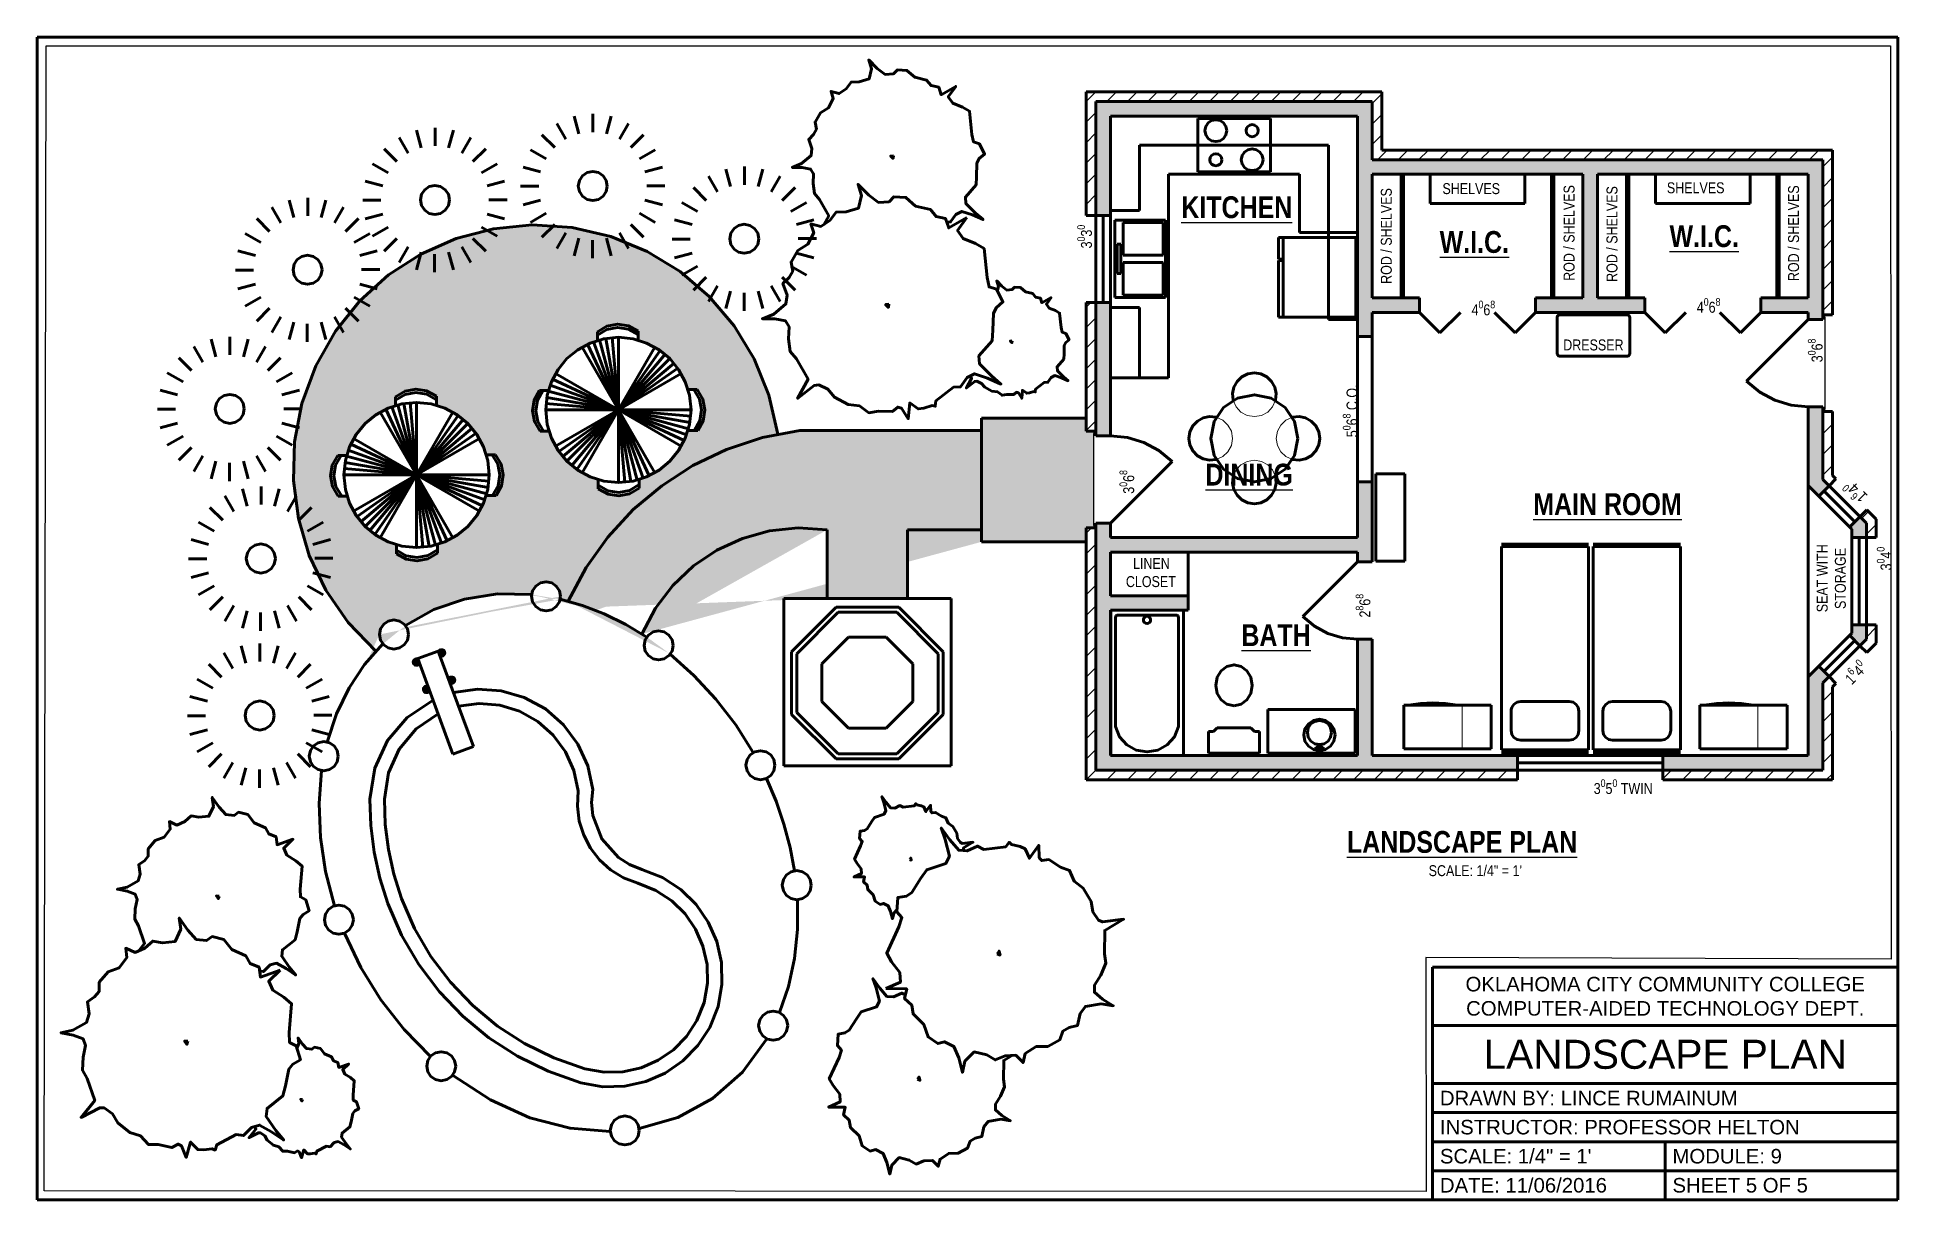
# Paper-space layout 'Landscape Plan' of a CAD drawing. Header units: inches. Extents: x 0.3 to 16.3, y 0.3 to 10.3.
# The model-space entities are those that its viewports show. They can reach past a viewport. Long polylines and large blocks are cut down to what shows.
import ezdxf
from ezdxf.enums import TextEntityAlignment as Align

# ---------------------------------------------------------------- set-up
doc = ezdxf.new("R2010")
doc.units = ezdxf.units.IN
doc.header["$MEASUREMENT"] = 0
for name, pattern in [('CENTER2', [1.125, 0.75, -0.125, 0.125, -0.125]), ('HIDDEN', [0.375, 0.25, -0.125]), ('HIDDEN2', [0.1875, 0.125, -0.0625])]:
    doc.linetypes.add(name, pattern=pattern)
for name, color, linetype, lineweight in [('A-ANNO-DOOR', 251, 'Continuous', 30), ('A-ANNO-GLAZ', 252, 'Continuous', 30), ('A-ANNO-TEXT', 250, 'Continuous', 30), ('A-DOOR', 250, 'Continuous', 60), ('A-EXTR', 1, 'Continuous', 60), ('A-EXTR-PATT', 250, 'Continuous', 30), ('A-FLOR-FIXT', 3, 'Continuous', 60), ('A-FLOR-OTLN', 1, 'Continuous', 30), ('A-FLOR-OVHD', 6, 'HIDDEN2', 60), ('A-FLOR-PFIX', 4, 'Continuous', 60), ('A-FLOR-WDWK', 6, 'Continuous', 60), ('A-FURN', 31, 'Continuous', 60), ('A-GLAZ', 250, 'Continuous', 60), ('A-WALL', 5, 'Continuous', 60), ('A-WALL-PATT', 254, 'Continuous', 30), ('L-PLNT-TREE', 90, 'Continuous', 60), ('L-SITE-FURN', 210, 'Continuous', 60), ('L-SITE-POOL', 150, 'Continuous', 60), ('L-WALK', 7, 'Continuous', 60), ('L-WALK-PATT', 252, 'Continuous', 30), ('Title Block', 5, 'Continuous', 60), ('Title Block Text', 1, 'Continuous', 30)]:
    doc.layers.add(name, color=color, linetype=linetype, lineweight=lineweight)
doc.layers.add('Viewport', color=1, linetype='Continuous', plot=False)
doc.styles.add('ARCH-NOTES', font='ARIALN.TTF')
doc.styles.get("Standard").update_dxf_attribs({"font": 'arial.ttf'})
pattern_1 = [(228.012787504, (0.576, 0.8), (-6.40000000000005, -7.200000000000003), [0.1076288, -10.65527043765896]), (184.969740728, (0.504, 0.7200000000000001), (9.59999999999998, 0.8000000000000281), [0.1846944, -18.284739808984]), (132.510447078, (0.3200000000000001, 0.7040000000000001), (8.000000000000094, -8.799999999999892), [0.1302304, -12.89282607687976]), (267.273689006, (0.008, 0.504), (0.8000000000000194, 16.00000000000001), [0.1681904, -16.6508464333032]), (292.833654178, (0, 0.336), (-3.999999999999991, 9.600000000000023), [0.164924, -16.32749850247064]), (357.273689006, (0.064, 0.184), (-16.00000000000001, 0.8000000000000205), [0.1681904, -16.6508464333032]), (37.6942404667, (0.232, 0.176), (-10.4, -7.999999999999979), [0.2224232, -22.0198788391328]), (72.2553283749, (0.408, 0.3120000000000001), (5.600000000000023, 17.6), [0.2099904, -20.78905719745071]), (121.429565615, (0.472, 0.512), (-6.400000000000016, 10.39999999999999), [0.16876, -16.7072584877832]), (175.236358309, (0.384, 0.656), (8.799999999999988, -0.8000000000000305), [0.1926656, -9.44061006303384]), (222.397437798, (0.192, 0.672), (-9.599999999999971, -8.799999999999978), [0.2491584, -24.66670000383592]), (138.814074834, (0.8, 0.496), (-5.600000000000026, 4.800000000000001), [0.08504079999999999, -8.419075850187758]), (171.46923439, (0.7360000000000001, 0.5519999999999999), (10.4, -1.599999999999996), [0.1617896, -16.0172091329256]), (225, (0.576, 0.576), (-8.881784197001253e-17, -0.7999999999999464), [0.1131368, -1.01823404989848]), (203.198590514, (0.52, 0.672), (3.999999999999992, 1.59999999999998), [0.06092640000000001, -6.03169208469112]), (291.801409486, (0.464, 0.6480000000000001), (-0.7999999999997471, 2.400000000000082), [0.0861624, -4.2219694457076]), (30.96375653209999, (0.496, 0.568), (2.400000000000043, 1.599999999999984), [0.1399432, -4.524818315876239]), (161.565051177, (0.6160000000000001, 0.6400000000000001), (1.600000000000009, -0.7999999999999814), [0.1011928, -2.42862932813472]), (16.389540334, (0, 0.6480000000000001), (7.999999999999973, 2.400000000000035), [0.14176, -14.03427611733552]), (70.3461759419, (0.136, 0.6880000000000001), (-3.200000000000976, -8.800000000002717), [0.1189288, -11.7739261978552]), (293.198590514, (0.6160000000000001, 0.8), (-1.599999999999977, 3.999999999999993), [0.121852, -5.97076648469112]), (343.610459666, (0.664, 0.6880000000000001), (-7.999999999999973, 2.400000000000035), [0.14176, -14.0342761173352]), (339.44395478, (0, 0.152), (-4.000000000000029, 1.60000000000002), [0.136704, -6.698498996253999]), (294.775140569, (0.128, 0.104), (-4.000000000000004, 8.800000000000002), [0.1145424, -11.3397144506208]), (66.8014094864, (0.6240000000000001, 0), (1.599999999999985, 3.999999999999976), [0.121852, -5.97076648469112]), (17.3540246363, (0.672, 0.112), (-10.39999999999998, -3.19999999999997), [0.1341048, -13.276338891392]), (69.44395478040002, (0.232, 0), (-1.600000000000006, -3.999999999999964), [0.068352, -6.766850996253999]), (101.309932474, (0.576, 0), (-0.7999999999999711, 3.20000000000001), [0.040792, -4.03842361087424]), (165.963756532, (0.568, 0.04000000000000001), (2.399999999999967, -0.8000000000000012), [0.164924, -3.13356050049416]), (186.009005957, (0.408, 0.08000000000000002), (8.000000000000037, 0.7999999999999865), [0.15284, -15.13113853963424]), (303.690067526, (0.496, 0.496), (-0.7999999999999898, 1.599999999999989), [0.1153776, -2.7690634203712]), (353.157226587, (0.5599999999999999, 0.4), (13.60000000000001, -1.600000000000042), [0.2014352, -19.94205009922264]), (60.9453959009, (0.76, 0.376), (-3.199999999999981, -5.599999999999982), [0.0823648, -8.154139312789601]), (90, (0.8, 0.4480000000000001), (-0.7999999999999999, 0.8), [0.048, -0.752]), (120.256437164, (0.392, 0.104), (3.200000000000007, -5.600000000000007), [0.1111392, -11.00281599155984]), (48.01278750420001, (0.336, 0.2), (6.4, 7.199999999999981), [0.2152576, -10.54764163765896]), (0, (0.48, 0.36), (0.8, 0.8), [0.208, -0.592]), (325.3048464690001, (0.6880000000000001, 0.36), (8.000000000000112, -5.59999999999986), [0.1264912, -12.5226194406736]), (254.054604099, (0.792, 0.288), (-0.8000000000000302, -3.200000000000004), [0.1164816, -5.7076063114244]), (207.645975364, (0.76, 0.176), (-15.19999999999996, -8.000000000000039), [0.189652, -18.77557934580752]), (175.42607874, (0.592, 0.08800000000000001), (-10.39999999999996, 0.8000000000000012), [0.2006392, -19.86325872637512])]
pattern_2 = [(0, (0, 0), (0.015625, 0.03125), [0, -0.03125])]

psp = doc.layouts.new('Landscape Plan')

# ---------------------------------------------------------------- texts
at = {"layer": 'A-ANNO-TEXT', "attachment_point": 1, "style": 'ARCH-NOTES'}
for s, width, gutter_width, insert, char_height in [('\\pi0.03732;{\\fArial Narrow|b1|i0|c0|p34;\\LLANDSCAPE PLAN}', 2.021385776839146, 0.9375, (11.53187077342574, 3.4790841516635), 0.1875), ('\\A1;\\pi0.52812;SCALE: 1/4" = 1\'', 1.848124121433067, 0.46875, (11.74345406833503, 3.184966675982871), 0.09375)]:
    psp.add_mtext_dynamic_manual_height_columns(s, width=width, gutter_width=gutter_width, heights=[0], dxfattribs=dict(at, insert=insert, char_height=char_height))
at = {"layer": 'Title Block Text'}
for s, p in [('DRAWN BY: LINCE RUMAINUM', (12.3683617965499, 1.119530477863862)), ('INSTRUCTOR: PROFESSOR HELTON', (12.3683617965499, 0.8695304778638615)), ('SCALE: 1/4" = 1\'', (12.3683617965499, 0.6195304778638615)), ('MODULE: 9', (14.3683617965499, 0.6195304778638615)), ('DATE: 11/06/2016', (12.3683617965499, 0.3695304778638615)), ('SHEET 5 OF 5', (14.3683617965499, 0.3695304778638615))]:
    psp.add_text(s, height=0.125, dxfattribs=at).set_placement(p)
at = {"layer": 'Title Block Text', "attachment_point": 5}
for s, gutter_width, heights, insert, char_height in [('OKLAHOMA CITY COMMUNITY COLLEGE\\PCOMPUTER-AIDED TECHNOLOGY DEPT.', 0.625, [0], (14.3058617965499, 2.057030477863862), 0.125), ('LANDSCAPE PLAN', 1.25, [0.2586971350613915], (14.3058617965499, 1.557030477863862), 0.25)]:
    psp.add_mtext_dynamic_manual_height_columns(s, width=4, gutter_width=gutter_width, heights=heights, dxfattribs=dict(at, insert=insert, char_height=char_height))

msp = doc.modelspace()

# ---------------------------------------------------------------- texts
at = {"layer": 'A-ANNO-DOOR', "char_height": 4.5, "attachment_point": 1, "style": 'ARCH-NOTES'}
for insert in [(368.0238007866783, 314.881766034732), (275.035476678783, 313.8136814339337)]:
    msp.add_mtext_dynamic_manual_height_columns('\\A1;4{\\H0.7x;\\S0^ ;}6{\\H0.7x;\\S8^ ;} ', width=11.15887587011417, gutter_width=22.5, heights=[0], dxfattribs=dict(at, insert=insert))
at = {"layer": 'A-ANNO-DOOR', "char_height": 4.5, "attachment_point": 1, "rotation": 90, "style": 'ARCH-NOTES'}
for s, width, insert in [('\\A1;3{\\H0.7x;\\S0^ ;}6{\\H0.7x;\\S8^ ;} ', 11.15887587011417, (413.8866324564301, 288.3935807019102)), ('\\A1;5{\\H0.7x;\\S0^ ;}6{\\H0.7x;\\S8^ ;} C.O. ', 22.40222994680221, (221.9260127615884, 257.4423195890632)), ('\\A1;3{\\H0.7x;\\S0^ ;}6{\\H0.7x;\\S8^ ;} ', 11.15887587011417, (129.7384275692411, 234.1076599261605)), ('\\A1;2{\\H0.7x;\\S8^ ;}6{\\H0.7x;\\S8^ ;} ', 11.15887587011417, (227.2351208924906, 182.9991523942092))]:
    msp.add_mtext_dynamic_manual_height_columns(s, width=width, gutter_width=22.5, heights=[0], dxfattribs=dict(at, insert=insert))
at = {"layer": 'A-ANNO-GLAZ', "char_height": 4.5, "attachment_point": 1, "style": 'ARCH-NOTES'}
for s, insert, rotation in [('\\A1;3{\\H0.7x;\\S0^ ;}3{\\H0.7x;\\S0^ ;} ', (112.296111147024, 335.4004349321197), 90), ('\\A1;1{\\H0.7x;\\S6^ ;}4{\\H0.7x;\\S0^ ;} ', (434.5722435840007, 229.1064700509681), 134.9999999999999), ('\\A1;3{\\H0.7x;\\S0^ ;}4{\\H0.7x;\\S0^ ;} ', (442.3559309333959, 202.4473125990469), 90), ('\\A1;1{\\H0.7x;\\S6^ ;}4{\\H0.7x;\\S0^ ;} ', (427.7185563568787, 159.2134720706947), 44.99999999999989)]:
    msp.add_mtext_dynamic_manual_height_columns(s, width=11.15887587011417, gutter_width=22.5, heights=[4.595156889495225], dxfattribs=dict(at, insert=insert, rotation=rotation))
at = {"layer": 'A-ANNO-GLAZ', "insert": (325.4669082544028, 116.1789325429181), "char_height": 4.5, "attachment_point": 1, "style": 'ARCH-NOTES'}
msp.add_mtext_dynamic_manual_height_columns('\\A1;3{\\H0.7x;\\S0^ ;}5{\\H0.7x;\\S0^ ;} TWIN ', width=28.17912553316916, gutter_width=22.5, heights=[4.595156889495225], dxfattribs=at)
at = {"layer": 'A-ANNO-TEXT', "attachment_point": 1, "style": 'ARCH-NOTES'}
for s, insert, char_height, width in [('\\pi1.0234;SHELVES', (262, 362.333350808202), 4.5, 25.32340792471493), ('\\pi0.91576;SHELVES', (354.75, 362.6759889549177), 4.5, 25.1081163808885), ('\\pi3.32094;{\\fArial Narrow|b1|i0|c0|p34;\\LKITCHEN}', (151.9135792123755, 356.892869103534), 9, 50.86221461020955), ('\\pi2.89187;{\\fArial Narrow|b1|i0|c0|p34;\\LW.I.C.}', (258.9899899598388, 342.5515491249812), 9, 33.68005285021422), ('\\pi2.78422;{\\fArial Narrow|b1|i0|c0|p34;\\LW.I.C.}', (353.9835160011323, 344.9600211889436), 9, 33.46475744216082), ('\\pi3.73703;{\\fArial Narrow|b1|i0|c0|p34;\\LDINING}', (161.4713828407978, 246.5), 9, 42.1848339483206), ('\\pi1.44205;{\\fArial Narrow|b1|i0|c0|p34;\\LMAIN ROOM}', (299.0741807463108, 234.3241807463108), 9, 62.71630287953326), ('\\pi4.25788;LINEN \\P\\pi1.30649;CLOSET', (131.0526107413138, 207.5837607561034), 4.5, 22.89673848600253), ('\\pi1.40791;{\\fArial Narrow|b1|i0|c0|p34;\\LBATH}', (178.6160681480817, 180.2151107547961), 9, 29.90176238132585)]:
    msp.add_mtext(s, dxfattribs=dict(at, insert=insert, char_height=char_height, width=width))
at = {"layer": 'A-ANNO-TEXT', "char_height": 4.5, "attachment_point": 1, "rotation": 90, "style": 'ARCH-NOTES'}
for s, insert, width in [('\\pi0.87118;ROD / SHELVES', (313.0466890128328, 321.1263413246935), 40.60933939003732), ('\\pi1.54386;ROD / SHELVES', (405.7101384976045, 320.3544144234228), 41.95470866703633), ('\\pi2.0553;ROD / SHELVES', (237.5998109456266, 318.6923755619755), 42.97758501440237), ('\\pi1.30177;ROD / SHELVES', (330.7593411630064, 320.2661658865051), 41.47052102225277), ('\\pi0.65025;SEAT WITH \\P\\pi2.0024;STORAGE', (417.5184935761461, 184.5200907392143), 28.70262060981304)]:
    msp.add_mtext(s, dxfattribs=dict(at, insert=insert, width=width))
at = {"layer": 'A-FURN', "insert": (312.4354249206633, 297.787647842386), "char_height": 4.5, "width": 25.32340792471493, "attachment_point": 1, "style": 'ARCH-NOTES'}
msp.add_mtext('\\pi0.43404;DRESSER', dxfattribs=at)

# ---------------------------------------------------------------- blocks, each defined once
blk = doc.blocks.new('COOKTOP')
for p, q in [((-15, -22), (-15, 0)), ((-15, 0), (0, 0)), ((0, 0), (15, 0)), ((15, 0), (15, -22)), ((15, -22), (-15, -22))]:
    blk.add_line(p, q)
for centre, radius in [((-7.5, -5), 4.5), ((7.5, -5), 2.5), ((-7.5, -17), 2.5), ((7.5, -17), 4.5)]:
    blk.add_circle(centre, radius)
blk = doc.blocks.new('KSINK')
for p, q in [((-16, -21), (-16, 0)), ((-16, 0), (0, 0)), ((0, 0), (16, 0)), ((16, 0), (15.99999999999999, -21)), ((-1.5, -3.5), (-15, -3.5)), ((-15, -3.5), (-15, -20)), ((0, -1), (-6, -1)), ((-6, -1), (-6, -2.5)), ((-6, -2.5), (0, -2.5)), ((-1.5, -20), (-1.5, -3.5)), ((-7.105427357601002e-15, -1), (5.999999999999993, -1)), ((5.999999999999993, -2.5), (-7.105427357601002e-15, -2.5)), ((1.499999999999996, -20), (1.500000000000004, -3.5)), ((1.5, -3.5), (15, -3.500000000000014)), ((5.999999999999993, -1), (5.999999999999993, -2.5)), ((15.00000000000001, -3.5), (15, -20.00000000000001)), ((15.99999999999999, -21), (-16, -20.99999999999999)), ((-15, -20), (-1.5, -20)), ((15, -20.00000000000001), (1.5, -20))]:
    blk.add_line(p, q)
blk = doc.blocks.new('REF')
for p, q in [((-16.5, -32), (-16.5, 0)), ((-16.5, 0), (0, 0)), ((0, 0), (16.5, 0)), ((16.5, 0), (16.5, -32)), ((-16.5, -30), (-7.5, -30)), ((-7.5, -30), (-7.5, -32)), ((-7.5, -30), (-7, -30)), ((-7, -30), (-7, -32)), ((-7, -30), (16.5, -30)), ((-16.5, -32), (-7.5, -32)), ((-7, -32), (16.5, -32))]:
    blk.add_line(p, q)
blk = doc.blocks.new('DOOR')
blk.add_line((0, 0), (-0.7071067811865479, 0.7071067811865532))
blk.add_arc((0, 0), 1.000000000000004, 134.9999999999996, 180)
blk = doc.blocks.new('*U5')
at = {"linetype": 'HIDDEN2', "lineweight": 0}
blk.add_arc((-23.625, 0), 9, 284.4775121859303, 75.52248781406973, dxfattribs=at)
blk.add_arc((12.375, 0), 9, 255.5224878140697, 104.4775121859303)
blk = doc.blocks.new('*U6')
at = {"color": 0, "linetype": 'ByBlock', "lineweight": -2, "transparency": 16777216}
for p, rotation in [((96, 323.625), 90), ((96, 312.375), 270), ((90.375, 318), 180)]:
    blk.add_blockref('*U5', p, dxfattribs=dict(at, rotation=rotation))
blk.add_blockref('*U5', (101.625, 318), dxfattribs=at)
blk = doc.blocks.new('RTABLE')
blk.add_circle((0, 0), 18)
blk.add_blockref('*U6', (-96, -318))
blk = doc.blocks.new('40BFD')
for p, q in [((8.5, -8.5), (0, 0)), ((8.5, -8.5), (17, 0)), ((39.5, -8.5), (31, 0)), ((48, 0), (39.5, -8.5))]:
    blk.add_line(p, q)
blk = doc.blocks.new('BATHTUB')
for p, q in [((-30, -60), (-30, 0)), ((-30, 0), (0, 0)), ((0, 0), (-1.4210854715202e-14, -60)), ((-28, -3), (-27.99999999999999, -48)), ((-27, -2), (-3, -2)), ((-2, -3), (-2.000000000000007, -48)), ((-1.4210854715202e-14, -60), (-30, -60))]:
    blk.add_line(p, q)
blk.add_circle((-15, -4), 1.5)
for centre, radius, start, end in [((-27, -3), 1, 90, 180), ((-3, -3), 1, 0, 90), ((-15, -45.20238095238096), 13.29761904761904, 192.1449128144148, 347.8550871855851)]:
    blk.add_arc(centre, radius, start, end)
blk = doc.blocks.new('BSINK')
for p, q in [((0, 6), (-1.5, 6)), ((-1.5, 6), (-1.5, 5)), ((-1.5, 5), (0, 5)), ((0, 6), (1.5, 6)), ((1.5, 5), (0, 5)), ((1.5, 6), (1.5, 5))]:
    blk.add_line(p, q)
for centre, radius in [((0, 0), 6.5), ((0, -1), 5)]:
    blk.add_circle(centre, radius)
blk = doc.blocks.new('TOILET')
for p, q in [((-10.5, 0), (0, 0)), ((-10.5, 0), (-10.5, -9)), ((0, 0), (10.5, 0)), ((10.5, 0), (10.5, -9)), ((-10.5, -9), (-8.5, -9)), ((-8.5, -9), (-7, -10.5)), ((-7, -10.5), (7, -10.5)), ((8.5, -9), (7, -10.5)), ((10.5, -9), (8.5, -9))]:
    blk.add_line(p, q)
blk.add_ellipse((0, -28), major_axis=(0, 8.5), ratio=0.8823529411764706)
blk = doc.blocks.new('DRESSER')
for p, q in [((-14, 0), (0, 0)), ((14, 0), (0, 0)), ((-15, -16), (-15, -1)), ((15, -16), (15, -1)), ((-14, -17), (0, -17)), ((0, -17), (14, -17))]:
    blk.add_line(p, q)
for centre, start, end in [((-14, -1), 90, 180), ((14, -1), 0, 90), ((-14, -16), 180, 270), ((14, -16), 270, 0)]:
    blk.add_arc(centre, 1, start, end)
blk = doc.blocks.new('TWINBED')
for p, q in [((0, 0), (-18, 0)), ((0, 0), (18, 0)), ((-18, -85), (-18, -1)), ((-18, -1), (18, -1)), ((-10, -5), (10, -5)), ((18, -1), (17.99999999999997, -85)), ((-14, -9), (-14, -17)), ((14, -9), (14, -17)), ((-10, -21), (10, -21)), ((17.99999999999997, -85), (-18, -85)), ((0, -86), (-18, -86)), ((0, -86), (18, -86))]:
    blk.add_line(p, q)
for centre, start, end in [((-10, -9), 90, 180), ((10, -9), 0, 90), ((-10, -17), 180, 270), ((10, -17), 270, 0)]:
    blk.add_arc(centre, 4, start, end)
blk = doc.blocks.new('DESK')
for p, q in [((-18, -18), (-18, 0)), ((-18, 0), (0, 0)), ((0, 0), (18, 0)), ((18, 0), (18, -18)), ((18, -18), (-18, -18))]:
    blk.add_line(p, q)
at = {"linetype": 'HIDDEN2', "lineweight": 0}
blk.add_line((-6, 0), (-6, -18), dxfattribs=at)
blk.add_arc((5.999999999999986, 31.49999999999989), 50.49999999999989, 258.5788137250012, 281.4211862749989)
blk = doc.blocks.new('BOOKCASE')
for p, q in [((-18, -12), (-18, 0)), ((-18, 0), (0, 0)), ((0, 0), (18, 0)), ((18, 0), (18, -12)), ((18, -12), (-18, -12))]:
    blk.add_line(p, q)
blk = doc.blocks.new('CLUMP_OF_TREES_BUSHES')
for points in [[(-10.81988188976359, 55.5974409448813), (-9.08267716535384, 57.50590551181071), (-9.9842519685036, 62.51181102362147), (-8.782480314960303, 65.97736220472352), (-3.375984251968302, 68.67322834645626), (2.630905511811218, 70.98326771653473), (-2.775590551180783, 70.59842519684962), (-10.28444881889713, 70.59842519684962), (-12.98720472440901, 72.90846456692853), (-13.58858267716523, 81.76476377952645), (-16.59153543307019, 85.23031496062895), (-21.6978346456691, 90.62106299212526), (-22.59940944881842, 93.3169291338571), (-22.29921259842488, 97.16732283464471), (-28.3061023622044, 99.09251968503807), (-31.31003937007851, 97.55216535432938), (-34.91338582677099, 99.86318897637699), (-44.82578740157393, 107.9488188976369), (-49.03051181102309, 106.7942913385815), (-54.43700787401509, 104.4832677165344), (-58.64173228346379, 105.2539370078728), (-59.84350393700709, 112.1850393700774), (-62.24606299212498, 103.3287401574795), (-66.15059055118014, 105.2539370078728), (-69.75590551181003, 102.9429133858257), (-73.6604330708652, 103.3287401574795), (-79.36712598425073, 99.86318897637699), (-85.07381889763673, 99.47736220472318), (-88.97834645669144, 96.01181102362112), (-88.97834645669144, 92.93208661417198), (-91.98228346456555, 89.46653543306992), (-97.38877952755756, 88.69586614173146), (-103.9960629921246, 88.69586614173146), (-99.4911417322819, 86.38582677165253), (-96.48720472440824, 81.37992125984178), (-99.19094488188837, 76.37401574803059), (-102.1938976377938, 73.29330708661364), (-101.5935039370067, 68.67322834645626), (-102.4940944881878, 64.05216535433016), (-106.3996062992112, 61.74212598425125), (-102.7942913385813, 59.81692913385744), (-100.9931102362192, 54.42618110236202), (-102.1938976377938, 49.42027559055082), (-100.6919291338569, 43.64370078740115), (-97.38877952755756, 41.33366141732268), (-96.48720472440824, 38.25295275590528), (-96.48720472440824, 34.40255905511767), (-91.68110236220332, 32.09251968503921), (-89.27854330708543, 29.01181102362181), (-89.8789370078725, 22.08070866141725), (-91.98228346456555, 17.07480314960605), (-88.07775590551039, 20.92519685039366), (-84.17224409448696, 23.62106299212595), (-81.16929133858156, 22.85039370078747), (-77.56496062992036, 18.99999999999986), (-73.05905511810897, 15.53444881889735), (-68.85433070866073, 15.14960629921269), (-58.94291338582603, 12.45374015748041), (-57.33661417322757, 6.962598425196835)], [(58.51181102362166, 5.179133858267822), (59.97637795275534, 4.781496062992241), (61.66535433070796, -0.9950787401574361), (62.41633858267638, 4.781496062992241), (63.16732283464525, 5.744094488189144), (65.7952755905508, 6.706692913386047), (68.61122047243995, 6.465551181102245), (72.74114173228278, 7.66929133858295), (75.18208661417255, 9.594488188976309), (78.37303149606245, 10.07578740157476), (79.87499999999929, 12.24212598425192), (82.6909448818889, 14.88877952755928), (82.87893700787295, 16.81496062992134), (83.81692913385761, 17.29625984251934), (87.19586614173159, 16.57381889763754), (84.37992125984152, 19.9429133858267), (87.19586614173159, 20.42421259842515), (88.13484251968406, 21.62795275590541), (89.26082677165232, 23.79330708661386), (90.01181102362119, 24.27460629921232), (89.07381889763697, 25.47834645669302), (89.82381889763668, 31.49507874015735), (91.13779527558947, 32.93897637795271), (90.5748031496051, 36.06791338582632), (91.32578740157396, 38.23326771653522), (94.70472440944793, 39.91830708661394), (98.45964566929047, 41.36220472440884), (95.0807086614165, 41.12106299212549), (90.3877952755893, 41.12106299212549), (88.69783464566841, 42.56496062992084), (88.32283464566856, 48.10137795275542), (86.44488188976317, 50.26673228346433), (83.25393700787325, 53.63582677165304), (82.6909448818889, 55.32086614173175), (82.87893700787295, 57.72736220472401), (79.12401574803087, 58.93011811023556), (77.24704724409374, 57.96751968503866), (74.99409448818804, 59.41141732283401), (68.79921259842446, 64.46555118110189), (66.17125984251891, 63.74409448818833), (62.79232283464494, 62.30019685039343), (60.16338582677113, 62.78149606299143), (59.41338582677097, 67.1131889763775), (57.91141732283414, 61.57775590551118), (55.47047244094439, 62.78149606299143), (53.2185039370074, 61.33759842519608), (50.77755905511764, 61.57775590551118), (47.21062992125962, 59.41141732283401), (43.64468503936985, 59.17125984251891), (41.2037401574801, 57.0049212598422), (41.2037401574801, 55.0797244094484), (39.32677165354296, 52.91437007873994), (35.947834645669, 52.43307086614148), (31.81791338582661, 52.43307086614148), (34.63287401574797, 50.98917322834613), (36.0639763779524, 48.60334645669264)]]:
    blk.add_lwpolyline(points)
for points in [[(-4.50492125984224, 65.46062992125887), (-7.508858267716352, 54.39074803149582), (-12.38976377952715, 56.79724409448764), (-16.89566929133855, 53.90944881889737), (-21.77657480314934, 54.39074803149582), (-28.90944881889714, 50.05905511810976), (-36.04330708661363, 49.57775590551131), (-40.92421259842443, 45.24507874015698), (-40.92421259842443, 41.39468503936982), (-44.67814960629826, 37.0629921259842), (-51.43602362204664, 36.10039370078685), (-59.69586614173141, 36.10039370078685), (-54.06496062992045, 33.21161417322789), (-50.31003937007792, 26.95472440944891), (-53.68897637795189, 20.69783464566904), (-57.44389763779442, 16.84645669291317), (-56.692913385826, 11.0708661417322), (-57.81889763779427, 5.295275590551225), (-62.69980314960552, 2.407480314960963), (-58.19488188976283, 0), (-55.94192913385714, -6.738188976377876), (-57.44389763779442, -12.99507874015685), (-55.56594488188902, -20.21555118110188), (-51.43602362204664, -23.10334645669259), (-50.31003937007792, -26.95374015747976), (-50.31003937007792, -31.76673228346405), (-44.3031496062984, -34.65551181102302), (-41.29921259842474, -38.50590551181063), (-42.05019685039316, -47.16929133858186), (-44.67814960629826, -53.42716535432999), (-39.79724409448746, -48.61318897637722), (-34.91633858267666, -45.24409448818828), (-31.16240157480283, -46.20669291338518), (-26.65649606299144, -51.02066929133796), (-21.02559055118048, -55.35236220472358), (-15.76870078740112, -55.83366141732203), (-3.378937007873968, -59.20275590551097), (0, -70.75492125984161), (1.50196850393728, -59.20275590551097), (3.003937007874112, -57.27755905511716), (8.259842519685217, -55.35236220472358), (13.89173228346443, -55.83366141732203), (22.15157480314965, -53.42716535432999), (27.03248031496045, -49.5757874015739), (33.41437007873982, -48.61318897637722), (36.41830708661394, -44.28149606299138), (42.0501968503936, -38.98720472440886), (42.42519685039345, -35.13681102362147), (44.30314960629885, -34.17421259842479), (51.06102362204678, -35.6181102362197), (45.42913385826712, -28.87893700787356), (51.06102362204678, -27.91633858267666), (52.93799212598392, -25.5098425196844), (55.19094488188917, -21.17814960629878), (56.692913385826, -20.21555118110188), (54.81496062992061, -17.80905511810963), (56.31692913385789, -5.775590551180972), (58.94488188976344, -2.887795275590262), (57.81889763779472, 3.370078740157418), (59.32086614173156, 7.701771653543483), (66.07874015747949, 11.0708661417322), (73.58759842519629, 13.95866141732291), (66.8297244094479, 13.47736220472446), (57.44389763779487, 13.47736220472446), (54.0649606299209, 16.36515748031517), (53.31397637795248, 27.43602362204691), (49.55905511810995, 31.76771653543298), (43.17618110236187, 38.50688976377911), (42.0501968503936, 41.87598425196828), (42.42519685039345, 46.68897637795234), (34.91633858267666, 49.09645669291286), (31.16240157480283, 47.17027559055079), (26.65649606299189, 50.05905511810976), (14.26673228346429, 60.16633858267635), (9.010826771653631, 58.72244094488144), (2.252952755905696, 55.83464566929073), (-3.003937007873664, 56.79724409448764)], [(-57.14074803149521, 60.97145669291277), (-58.04133858267627, 59.81692913385744), (-56.23917322834546, 59.81692913385744)], [(61.1023622047236, 35.10531496062986), (60.53937007873969, 34.38287401574761), (61.66535433070796, 34.38287401574761)], [(-1.125984251968272, 1.444881889763612), (-2.252952755905248, 0), (0, 0)]]:
    blk.add_lwpolyline(points, close=True)
blk = doc.blocks.new('evergreen')
for p, q in [((-11.078857, 19.354675), (-14.821167, 25.836548)), ((-5.688416, 21.558167), (-7.625610000000001, 28.787781)), ((0.08862300000000001, 22.291443), (0.08862300000000001, 29.776062)), ((5.658386, 21.558167), (7.595581, 28.787781)), ((11.048828, 19.354675), (14.791138, 25.836548)), ((-15.715271, 15.831116), (-21.007751, 21.123596)), ((15.685272, 15.831116), (20.977692, 21.123596)), ((-21.535278, 5.85791), (-28.764893, 7.795044)), ((-19.281799, 11.2276), (-25.763672, 14.96991)), ((19.25174, 11.2276), (25.733673, 14.96991)), ((21.505219, 5.85791), (28.734833, 7.795044)), ((22.292206, 0.087891), (29.776825, 0.087891)), ((-22.322205, -0.119385), (-29.806824, -0.119385)), ((-21.535278, -5.889343), (-28.764893, -7.826538)), ((21.50528, -5.889343), (28.734833, -7.826538)), ((-19.281799, -11.259094), (-25.763672, -15.001404)), ((19.25174, -11.259094), (25.733673, -15.001404)), ((-15.715271, -15.86261), (-21.007751, -21.155029)), ((-11.078857, -19.386108), (-14.821167, -25.868042)), ((-5.688416, -21.5896), (-7.625610000000001, -28.819275)), ((-0.118652, -22.322937), (-0.118652, -29.807556)), ((5.658386, -21.5896), (7.595581, -28.819275)), ((11.048828, -19.386108), (14.791138, -25.868042)), ((15.685272, -15.86261), (20.977692, -21.155029))]:
    blk.add_line(p, q)
blk.add_circle((0, 0), 6)
blk = doc.blocks.new('PICNIC')
for p, q in [((-8.679932, 28.710449), (-8.679932, 32.27417)), ((8.180541999999999, 28.833984), (8.180541999999999, 32.510742)), ((-14.996948, 25.975464), (0, 0)), ((-14.996948, 25.975464), (0, 0)), ((-12.676025, 27.183594), (0, 0)), ((-10.258545, 28.184937), (0, 0)), ((0, 0), (-7.763062, 28.971802)), ((-5.208496, 29.538208), (0, 0)), ((-2.614136, 29.879761), (0, 0)), ((0, 29.993896), (0, 0)), ((14.996948, 25.975464), (0, 0)), ((14.996948, 25.975464), (0, 0)), ((17.203735, 24.56958), (0, 0)), ((19.279663, 22.976685), (0, 0)), ((0, 0), (21.208862, 21.208862)), ((22.976563, 19.279663), (0, 0)), ((24.569458, 17.203857), (0, 0)), ((-28.885498, 8.078247), (-32.562256, 8.078247)), ((0, 0), (-28.971802, 7.762939)), ((-28.185059, 10.258423), (0, 0)), ((-27.183716, 12.675903), (0, 0)), ((-25.975464, 14.996948), (0, 0)), ((25.975342, 14.996948), (0, 0)), ((32.562866, 8.38855), (28.796997, 8.38855)), ((-29.993896, 0), (0, 0)), ((-29.993896, 0), (0, 0)), ((-29.879761, 2.614136), (0, 0)), ((-29.538208, 5.208374), (0, 0)), ((-25.975464, -14.996948), (0, 0)), ((-24.569458, -17.203857), (0, 0)), ((-22.976563, -19.279663), (0, 0)), ((0, 0), (-21.208862, -21.208862)), ((-19.279663, -22.976685), (0, 0)), ((-17.203735, -24.56958), (0, 0)), ((-14.996948, -25.975464), (0, 0)), ((-14.996948, -25.975464), (0, 0)), ((14.996948, -25.975464), (0, 0)), ((0, -29.993896), (0, 0)), ((14.996948, -25.975464), (0, 0)), ((2.614136, -29.879761), (0, 0)), ((12.675903, -27.183594), (0, 0)), ((10.258545, -28.184937), (0, 0)), ((0, 0), (7.762939, -28.971802)), ((5.208374, -29.538208), (0, 0)), ((29.993896, 0), (0, 0)), ((25.975464, -14.996826), (0, 0)), ((29.993896, 0), (0, 0)), ((27.183716, -12.675903), (0, 0)), ((29.879761, -2.614136), (0, 0)), ((29.538208, -5.208374), (0, 0)), ((0, 0), (28.971802, -7.762939)), ((28.185059, -10.258423), (0, 0)), ((-28.679321, -8.782227), (-32.325684, -8.782227)), ((32.799438, -8.471924000000001), (28.772461, -8.471924000000001)), ((-8.285034, -28.823975), (-8.285034, -32.500732)), ((8.575439, -28.741821), (8.575439, -32.26416))]:
    blk.add_line(p, q)
blk.add_circle((0, 0), 29.993885)
for centre, radius, start, end in [((-0.108903, 22.358217), 13.106817, 50.768673, 130.839081), ((-0.108903, 20.941467), 13.106818, 50.768677, 130.839066), ((-22.409729, -0.211197), 13.106818, 140.768677, 220.839066), ((-20.992983, -0.211197), 13.106817, 140.768677, 220.839081), ((21.230164, -0.182479), 13.106819, 320.768677, 40.83906899999999), ((22.646912, -0.182479), 13.106819, 320.768677, 40.83906899999999), ((0.00441, -20.931459), 13.106817, 230.768677, 310.839081), ((0.004411, -22.348207), 13.106817, 230.768677, 310.839081)]:
    blk.add_arc(centre, radius, start, end)
blk = doc.blocks.new('HOT_TUB')
for p, q in [((0, 0), (0, 69.11999999999989)), ((0, 69.11999999999989), (69.12000000000012, 69.11999999999989)), ((69.12000000000012, 69.11999999999989), (69.12000000000012, 0)), ((21.60100000000011, 65.4559999999999), (3.272000000000162, 47.12799999999993)), ((22.46399999999994, 63.39599999999996), (5.358000000000175, 46.28999999999996)), ((47.52099999999996, 65.4559999999999), (21.60100000000011, 65.4559999999999)), ((46.65600000000018, 63.39599999999996), (22.46399999999994, 63.39599999999996)), ((63.76300000000015, 46.28999999999996), (46.65600000000018, 63.39599999999996)), ((65.84899999999993, 47.12799999999993), (47.52099999999996, 65.4559999999999)), ((3.272000000000162, 47.12799999999993), (3.272000000000162, 21.20800000000008)), ((5.358000000000175, 46.28999999999996), (5.358000000000175, 22.09799999999996)), ((26.78500000000008, 53.09699999999998), (15.78800000000024, 42.10100000000011)), ((42.33700000000022, 53.09699999999998), (26.78500000000008, 53.09699999999998)), ((53.33300000000008, 42.10100000000011), (42.33700000000022, 53.09699999999998)), ((63.76300000000015, 22.09799999999996), (63.76300000000015, 46.28999999999996)), ((65.84899999999993, 21.20800000000008), (65.84899999999993, 47.12799999999993)), ((15.78800000000024, 42.10100000000011), (15.78800000000024, 26.54899999999998)), ((53.33300000000008, 26.54899999999998), (53.33300000000008, 42.10100000000011)), ((15.78800000000024, 26.54899999999998), (26.78500000000008, 15.55200000000013)), ((42.33700000000022, 15.55200000000013), (53.33300000000008, 26.54899999999998)), ((3.272000000000162, 21.20800000000008), (21.60100000000011, 2.879999999999882)), ((5.358000000000175, 22.09799999999996), (22.46399999999994, 4.991999999999962)), ((26.78500000000008, 15.55200000000013), (42.33700000000022, 15.55200000000013)), ((46.65600000000018, 4.991999999999962), (63.76300000000015, 22.09799999999996)), ((47.52099999999996, 2.879999999999882), (65.84899999999993, 21.20800000000008)), ((69.12000000000012, 0), (0, 0)), ((21.60100000000011, 2.879999999999882), (47.52099999999996, 2.879999999999882)), ((22.46399999999994, 4.991999999999962), (46.65600000000018, 4.991999999999962))]:
    blk.add_line(p, q)
blk = doc.blocks.new('SWIMPOOL')
for p, q in [((-6.072384, 213.632584), (-8.072262, 213.632584)), ((-6.072384, 211.132553), (-8.072262, 211.132553)), ((-6.072384, 214.68544), (11.927616, 214.68544)), ((-6.072384, 181.108017), (-6.072384, 214.68544)), ((11.927616, 181.108017), (11.927616, 214.68544)), ((11.927616, 213.632584), (13.927616, 213.632584)), ((11.927616, 211.132553), (13.927616, 211.132553)), ((-6.072384, 189.632584), (-8.072262, 189.632584)), ((-6.072384, 187.132553), (-8.072262, 187.132553)), ((11.927616, 189.632584), (13.927616, 189.632584)), ((11.927616, 187.132553), (13.927616, 187.132553)), ((-6.072384, 181.108017), (-6.072384, 130.685349)), ((11.927616, 181.108017), (11.927616, 130.685349)), ((11.927616, 130.685349), (-6.072384, 130.685349))]:
    blk.add_line(p, q)
for centre, radius, start, end in [((-8.07236, 212.382553), 2.635812, 40.644085, 319.842957), ((-8.072395, 212.382553), 1.250031, 89.99388100000002, 270.0061040000001), ((13.92766, 212.382538), 2.635874, 220.155823, 139.356628), ((13.927629, 212.382568), 1.250015, 269.99942, 90.00057200000002), ((-8.07236, 188.382553), 2.635812, 40.644085, 319.842957), ((-8.072402, 188.382568), 1.250015, 89.993576, 270.006409), ((13.92766, 188.382538), 2.635874, 220.155823, 139.356628), ((13.927634, 188.382568), 1.250015, 269.999176, 90.000832), ((2.927643, 86.486725), 92.198639, 95.60188299999999, 194.42305), ((2.927514, 86.486595), 92.198776, 21.000029, 84.39808700000002), ((2.927634, 86.486725), 80.198631, 96.44339000000001, 194.42305), ((2.927542, 86.48661), 80.198753, 21.000029, 83.55658), ((-135.078934, 33.51096), 228.006561, 359.999969, 20.999994), ((-135.079224, 33.510925), 240.006851, 0, 20.999975), ((-135.815491, 33.993782), 57.59553100000001, 306.408844, 30.842587), ((-135.079117, 33.510876), 68.770645, 306.100006, 28.675997), ((-135.079147, 33.510937), 228.00676, 306.100006, 359.999969), ((-135.079147, 33.510937), 240.006775, 306.100006, 359.999969), ((-47.649044, -86.385651), 91.618011, 126.100014, 306.100006), ((-47.649048, -86.38565799999999), 79.61801899999999, 126.100014, 306.100006)]:
    blk.add_arc(centre, radius, start, end)
blk = doc.blocks.new('110 DUPLEX OUTLET')
for p, q in [((0.255370028174525, 1.494361536670908), (13.13668806687463, 1.494361536670908)), ((0.255370028174525, -1.494361536670908), (13.13668806687463, -1.494361536670908))]:
    blk.add_line(p, q)
blk.add_circle((4.5, 0), 4.5)
blk.add_attdef('CODE', text='', height=3.963302752293578, rotation=90).set_placement((20.17863322324192, -1.235101609161404), align=Align.CENTER)

# ---------------------------------------------------------------- hatches: boundary and pattern name
at = {"layer": 'A-EXTR-PATT'}
h = msp.add_hatch(dxfattribs=at)
h.set_pattern_fill('_USER', color=256, scale=6, angle=45, pattern_type=0)
h.set_pattern_definition([(45, (0, 0), (-4.242640687119286, 4.242640687119286), [])])
h.paths.add_polyline_path([(120, 313), (115.9999999999999, 313), (115.9999999999999, 259.9851737444745), (119.9999999999999, 259.9851737444745)])
h.paths.add_polyline_path([(423.9999999999999, 376), (238, 376), (238, 400), (116, 400), (115.9999999999999, 349), (120, 349), (120, 396), (234, 396), (234, 372), (420, 372), (420, 307.9962340406946), (424, 307.9962340406946)])
h.paths.add_polyline_path([(424, 268.008966732717), (420.0000000000001, 268.008966732717), (420, 240), (422.6360389693211, 237.3639610306789), (425.4644660940672, 240.1923881554251), (424, 241.6568542494923)])
h.paths.add_polyline_path([(441.9999999999999, 223.6568542494924), (438.1923881554251, 227.4644660940673), (435.3639610306789, 224.6360389693211), (438, 222), (438, 216), (442, 215.9999999999999)])
h.paths.add_polyline_path([(442, 180), (438, 180), (438, 174), (435.3639610306788, 171.3639610306788), (438.192388155425, 168.5355339059325), (442.0000000000001, 172.3431457505076)])
h.paths.add_polyline_path([(423.9999999999999, 154.3431457505075), (425.4644660940671, 155.8076118445747), (422.6360389693209, 158.6360389693209), (420, 156.0000000000001), (420, 120), (354, 120), (354, 116), (424, 116)])
h.paths.add_polyline_path([(294, 120), (119.9999999999999, 120), (119.9999999999999, 220.0002516103647), (115.9999999999999, 220.0002516103647), (115.9999999999999, 116), (293.9999999999999, 116)])
at = {"layer": 'A-WALL-PATT'}
h = msp.add_hatch(color=256, dxfattribs=at)
h.dxf.hatch_style = 1
h.paths.add_polyline_path([(420, 372), (234, 372), (234, 396), (120, 396), (120, 349), (126, 349), (126, 390), (228, 390), (228, 298.9999999999999), (234, 299), (234, 309), (253.5, 309), (253.5, 315), (234, 315), (234, 366), (321, 365.9999999999999), (321, 315), (301.5, 315), (301.5, 309), (346.5, 308.9999999999999), (346.5, 315.0000000000001), (327, 315), (327, 366.0000000000001), (414, 366), (414, 315), (394.5, 315), (394.5, 308.9999999999999), (414, 308.9999999999999), (413.9999999999999, 306), (420, 306)])
h.paths.add_polyline_path([(126, 313), (120, 313), (120, 258), (126, 258)])
h.paths.add_polyline_path([(234, 239), (228, 239), (228, 215.9986718857981), (125.9999999999999, 215.9986718857981), (125.9999999999999, 222), (119.9999999999999, 222), (119.9999999999999, 120), (294, 120), (294, 126), (233.9999999999999, 126), (233.9999999999999, 174), (227.9999999999999, 174), (227.9999999999999, 126), (125.9999999999999, 126), (125.9999999999999, 186), (158, 186), (158, 192), (125.9999999999999, 192), (125.9999999999999, 209.998671885798), (228, 209.9986718857981), (227.9999999999999, 206), (234, 206)])
h.paths.add_polyline_path([(420, 156), (422.6360389693209, 158.6360389693209), (418.3933982822017, 162.8786796564403), (414, 158.4852813742385), (414, 126), (354, 126.0000000000001), (354, 120), (420, 120)])
h.paths.add_polyline_path([(438, 180), (432, 180.0000000000001), (432, 176.4852813742386), (431.1213203435595, 175.6066017177981), (435.3639610306788, 171.3639610306788), (438, 174)])
h.paths.add_polyline_path([(438, 222), (435.363961030679, 224.636038969321), (431.1213203435597, 220.3933982822018), (432, 219.5147186257615), (432, 216), (438, 216)])
h.paths.add_polyline_path([(420, 270), (414, 270), (414, 237.5147186257615), (418.3933982822018, 233.1213203435597), (422.636038969321, 237.3639610306789), (420, 240)])
at = {"layer": 'L-WALK-PATT'}
h = msp.add_hatch(dxfattribs=at)
h.set_pattern_fill('GRAVEL', color=256, scale=0.8)
h.set_pattern_definition(pattern_1)
edge = h.paths.add_edge_path()
edge.add_line((72.75, 260.25), (-2.249999999999886, 260.25))
edge.add_arc((13.11094711719627, 139.3184901394298), 121.9031942710874, 97.23905049070613, 155.5804458245875)
edge.add_ellipse((-101.875, 81.875), major_axis=(-57.875, 101.125), ratio=0.7921596004561258, start_angle=303.741445805721, end_angle=321.84036568356873, ccw=False)
edge.add_arc((-1.295876370720457, 148.2412887336484), 71.76862631074609, 81.65479926264072, 157.1001206146117, ccw=False)
edge.add_line((9.120392002522962, 219.25), (9.120392002522966, 190.8699999999999))
edge.add_line((9.120392002522966, 190.8699999999999), (42.25, 190.8699999999999))
edge.add_line((42.25, 190.8699999999999), (42.25, 219.25))
edge.add_line((42.25, 219.25), (72.75, 219.25))
edge.add_line((72.75, 219.25), (72.75, 260.25))
edge = h.paths.add_edge_path()
edge.add_ellipse((-101.875, 81.875), major_axis=(-57.875, 101.125), ratio=0.7921596004561258, start_angle=371.2754159918056, end_angle=373.8172284335656, ccw=False)
edge.add_arc((-169.75, 176), 6.000000000000001, 180, 220.7423579691828, ccw=False)
edge.add_arc((-169.75, 176), 6, 37.86666615294831, 180, ccw=False)
edge.add_ellipse((-101.875, 81.875), major_axis=(-57.875, 101.125), ratio=0.7921596004561258, start_angle=330.59049141312545, end_angle=363.86145226703235, ccw=False)
edge.add_arc((-107, 191.7499999999999), 5.999999999999999, 7.958078640513122e-13, 173.0023192760035, ccw=False)
edge.add_arc((-107, 191.7500000000001), 6, 348.20687443682885, 359.99999999999943, ccw=False)
edge.add_ellipse((-101.875, 81.875), major_axis=(-57.875, 101.125), ratio=0.7921596004561258, start_angle=321.84036568356873, end_angle=323.7191509761346, ccw=False)
edge.add_arc((13.11094711719633, 139.3184901394299), 121.9031942710875, 101.58549833469641, 155.5804458245876, ccw=False)
edge.add_arc((-110.875, 244.6250000000001), 100.5, 8.072629813530618, 228.6987101942143)
h.paths.add_polyline_path([(-85.80987315296716, 297.4085942980124), (-85.80987315296716, 300.9722793274675, -0.3643181693008204), (-68.94939915296715, 301.2088513262585), (-68.94939915296715, 297.5548572298975, -0.2583000036906132), (-48.33297314779819, 277.0866598390452), (-44.56707402096298, 277.0866598390452, -0.3643180966685851), (-44.33050208377222, 260.2261858390452), (-48.35739102039376, 260.2261858390452, -0.2538756324780686), (-68.55450215296715, 239.9562417134256), (-68.55450215296715, 236.4339494862553, -0.3643181407426038), (-85.41497515296714, 236.197378351832), (-85.41497515296714, 239.8711892783597, -0.253685852014913), (-105.8093000424838, 259.9158828390452), (-109.4556230988128, 259.9158828390452, -0.3643181336501561), (-109.6921967476621, 276.7763568390451), (-106.0154922607479, 276.7763568390451, -0.2565432042007624)], flags=16)
h.paths.add_polyline_path([(-131.6356942673386, 250.2346821747568), (-127.8697951405034, 250.2346821747568, -0.3643180966685851), (-127.6332232033126, 233.3742081747568), (-131.6601121399341, 233.3742081747568, -0.2538756324780686), (-151.8572232725075, 213.1042640491373), (-151.8572232725075, 209.5819718219669, -0.3643181407426025), (-168.7176962725075, 209.3454006875436), (-168.7176962725075, 213.0192116140714, -0.2536858520149126), (-189.1120211620241, 233.0639051747568), (-192.7583442183531, 233.0639051747568, -0.3643181336501586), (-192.9949178672024, 249.9243791747568), (-189.3182133802883, 249.9243791747568, -0.2565432042007621), (-169.1125942725075, 270.5566166337241), (-169.1125942725075, 274.1203016631791, -0.3643181693008204), (-152.2521202725075, 274.3568736619701), (-152.2521202725075, 270.7028795656091, -0.2583000036906132)], flags=16)
h = msp.add_hatch(dxfattribs=at)
h.set_pattern_fill('GRAVEL', color=256, scale=0.8)
h.set_pattern_definition(pattern_1)
edge = h.paths.add_edge_path()
edge.add_line((72.75, 260.25), (-2.249999999999886, 260.25))
edge.add_arc((13.11094711719627, 139.3184901394298), 121.9031942710874, 97.23905049070613, 155.5804458245875)
edge.add_ellipse((-101.875, 81.875), major_axis=(-57.875, 101.125), ratio=0.7921596004561258, start_angle=303.741445805721, end_angle=321.84036568356873, ccw=False)
edge.add_arc((-1.295876370720457, 148.2412887336484), 71.76862631074609, 81.65479926264072, 157.1001206146117, ccw=False)
edge.add_line((9.120392002522962, 219.25), (9.120392002522962, 190.8699999999999))
edge.add_line((9.120392002522962, 190.8699999999999), (42.25, 190.8699999999999))
edge.add_line((42.25, 190.8699999999999), (42.25, 219.25))
edge.add_line((42.25, 219.25), (72.75, 219.25))
edge.add_line((72.75, 219.25), (72.75, 260.25))
edge = h.paths.add_edge_path()
edge.add_ellipse((-101.875, 81.875), major_axis=(-57.875, 101.125), ratio=0.7921596004561258, start_angle=371.2754159918056, end_angle=373.8172284335656, ccw=False)
edge.add_arc((-169.75, 176), 6.000000000000001, 180, 220.7423579691828, ccw=False)
edge.add_arc((-169.75, 176), 6, 37.86666615294831, 180, ccw=False)
edge.add_ellipse((-101.875, 81.875), major_axis=(-57.875, 101.125), ratio=0.7921596004561258, start_angle=330.59049141312545, end_angle=363.86145226703235, ccw=False)
edge.add_arc((-107, 191.7500000000002), 6, -11.793125563172907, 173.0023192760066, ccw=False)
edge.add_ellipse((-101.875, 81.875), major_axis=(-57.875, 101.125), ratio=0.7921596004561258, start_angle=321.84036568356873, end_angle=323.7191509761346, ccw=False)
edge.add_ellipse((-101.875, 81.875), major_axis=(-57.875, 101.125), ratio=0.7921596004561258, start_angle=302.5218098375627, end_angle=321.8403656835687)
edge.add_arc((13.1109471171963, 139.3184901394298), 121.9031942710875, 101.58549833469641, 155.5804458245875, ccw=False)
edge.add_arc((-110.875, 244.625), 100.5, 8.072629813530634, 228.6987101942143)
h.paths.add_polyline_path([(-85.80987315296716, 297.4085942980124), (-85.80987315296716, 300.9722793274675, -0.3643181693008204), (-68.94939915296715, 301.2088513262585), (-68.94939915296715, 297.5548572298975, -0.2583000036906132), (-48.33297314779819, 277.0866598390452), (-44.56707402096297, 277.0866598390452, -0.3643180966685851), (-44.33050208377222, 260.2261858390452), (-48.35739102039376, 260.2261858390452, -0.2538756324780686), (-68.55450215296715, 239.9562417134256), (-68.55450215296715, 236.4339494862553, -0.3643181407426038), (-85.41497515296714, 236.197378351832), (-85.41497515296714, 239.8711892783597, -0.2536858520149129), (-105.8093000424838, 259.9158828390452), (-109.4556230988128, 259.9158828390452, -0.3643181336501561), (-109.6921967476621, 276.7763568390451), (-106.0154922607479, 276.7763568390451, -0.2565432042007624)], flags=16)
h.paths.add_polyline_path([(-152.2521202725075, 270.7028795656091, -0.2583000036906132), (-131.6356942673386, 250.2346821747568), (-127.8697951405034, 250.2346821747568, -0.3643180966685851), (-127.6332232033126, 233.3742081747568), (-131.6601121399341, 233.3742081747568, -0.2538756324780686), (-151.8572232725075, 213.1042640491373), (-151.8572232725075, 209.5819718219669, -0.3643181407426025), (-168.7176962725075, 209.3454006875436), (-168.7176962725075, 213.0192116140714, -0.2536858520149126), (-189.1120211620241, 233.0639051747568), (-192.7583442183531, 233.0639051747568, -0.3643181336501586), (-192.9949178672024, 249.9243791747568), (-189.3182133802883, 249.9243791747568, -0.2565432042007621), (-169.1125942725075, 270.5566166337241), (-169.1125942725075, 274.1203016631791, -0.3643181693008204), (-152.2521202725075, 274.3568736619701)], flags=16)
h = msp.add_hatch(dxfattribs=at)
h.set_pattern_fill('GRAVEL', color=256, scale=0.8)
h.set_pattern_definition(pattern_1)
edge = h.paths.add_edge_path()
edge.add_arc((-110.875, 244.625), 100.5, 8.072629813530634, 228.6987101942143)
edge.add_ellipse((-101.875, 81.875), major_axis=(-57.875, 101.125), ratio=0.7921596004561258, start_angle=371.2754159918056, end_angle=373.8172284335656, ccw=False)
edge.add_arc((-169.75, 176), 6.000000000000001, 180, 220.7423579691828, ccw=False)
edge.add_arc((-169.75, 176), 6, 37.86666615294831, 180, ccw=False)
edge.add_ellipse((-101.875, 81.875), major_axis=(-57.875, 101.125), ratio=0.7921596004561258, start_angle=330.59049141312545, end_angle=363.86145226703235, ccw=False)
edge.add_arc((-107, 191.75), 5.999999999999999, 0, 173.0023192760044, ccw=False)
edge.add_arc((-107, 191.75), 6, -11.793125563170577, 0, ccw=False)
edge.add_ellipse((-101.875, 81.875), major_axis=(-57.875, 101.125), ratio=0.7921596004561258, start_angle=321.84036568356873, end_angle=323.7191509761346, ccw=False)
edge.add_arc((13.11094711719633, 139.3184901394298), 121.9031942710875, 101.58549833469641, 155.5804458245875, ccw=False)
h.paths.add_polyline_path([(-127.6332232033126, 233.3742081747568), (-131.6601121399341, 233.3742081747568, -0.2538756324780687), (-151.8572232725075, 213.1042640491373), (-151.8572232725075, 209.5819718219669, -0.3643181407426024), (-168.7176962725075, 209.3454006875436), (-168.7176962725075, 213.0192116140714, -0.2536858520149127), (-189.1120211620241, 233.0639051747568), (-192.7583442183531, 233.0639051747568, -0.3643181336501586), (-192.9949178672024, 249.9243791747568), (-189.3182133802883, 249.9243791747568, -0.256543204200762), (-169.1125942725075, 270.5566166337241), (-169.1125942725075, 274.1203016631791, -0.3643181693008204), (-152.2521202725075, 274.35687366197), (-152.2521202725075, 270.7028795656091, -0.2583000036906132), (-131.6356942673386, 250.2346821747568), (-127.8697951405034, 250.2346821747568, -0.3643180966685851)], flags=16)
h.paths.add_polyline_path([(-105.8093000424838, 259.9158828390452), (-109.4556230988128, 259.9158828390452, -0.3643181336501561), (-109.6921967476621, 276.7763568390451), (-106.0154922607479, 276.7763568390451, -0.2565432042007623), (-85.80987315296716, 297.4085942980124), (-85.80987315296716, 300.9722793274675, -0.3643181693008204), (-68.94939915296715, 301.2088513262585), (-68.94939915296715, 297.5548572298975, -0.2583000036906132), (-48.33297314779819, 277.0866598390452), (-44.56707402096297, 277.0866598390452, -0.3643180966685851), (-44.33050208377222, 260.2261858390452), (-48.35739102039376, 260.2261858390452, -0.2538756324780686), (-68.55450215296715, 239.9562417134256), (-68.55450215296715, 236.4339494862553, -0.3643181407426038), (-85.41497515296714, 236.197378351832), (-85.41497515296714, 239.8711892783597, -0.2536858520149129)], flags=16)
h = msp.add_hatch(dxfattribs=at)
h.set_pattern_fill('GRAVEL', color=256, scale=0.75)
h.set_pattern_definition([(228.012787504, (0.54, 0.75), (-6.000000000000046, -6.750000000000003), [0.100902, -9.989316035305274]), (184.969740728, (0.4725, 0.675), (8.999999999999982, 0.7500000000000263), [0.173151, -17.1419435709225]), (132.510447078, (0.3, 0.66), (7.500000000000088, -8.249999999999899), [0.122091, -12.08702444707477]), (267.273689006, (0.0075, 0.4725), (0.7500000000000182, 15.00000000000001), [0.1576785, -15.61016853122175]), (292.833654178, (0, 0.315), (-3.749999999999991, 9.000000000000021), [0.15461625, -15.30702984606622]), (357.273689006, (0.06, 0.1725), (-15.00000000000001, 0.7500000000000191), [0.1576785, -15.61016853122175]), (37.6942404667, (0.2175, 0.165), (-9.749999999999998, -7.49999999999998), [0.20852175, -20.643636411687]), (72.2553283749, (0.3825, 0.2925), (5.25000000000002, 16.5), [0.196866, -19.48974112261005]), (121.429565615, (0.4425, 0.48), (-6.000000000000014, 9.749999999999991), [0.1582125, -15.66305483229675]), (175.236358309, (0.36, 0.615), (8.249999999999988, -0.7500000000000284), [0.180624, -8.850571934094225]), (222.397437798, (0.18, 0.63), (-8.999999999999972, -8.249999999999979), [0.233586, -23.12503125359617]), (138.814074834, (0.75, 0.465), (-5.250000000000025, 4.5), [0.07972574999999998, -7.892883609551023]), (171.46923439, (0.6900000000000001, 0.5175), (9.749999999999998, -1.499999999999996), [0.15167775, -15.01613356211775]), (225, (0.54, 0.54), (-8.326672684688674e-17, -0.7499999999999497), [0.10606575, -0.954594421779825]), (203.198590514, (0.4875, 0.63), (3.749999999999992, 1.499999999999982), [0.0571185, -5.654711329397925]), (291.801409486, (0.4349999999999999, 0.6075), (-0.749999999999763, 2.250000000000077), [0.08077725, -3.958096355350875]), (30.96375653209999, (0.465, 0.5325), (2.25000000000004, 1.499999999999985), [0.13119675, -4.242017171133973]), (161.565051177, (0.5775, 0.6000000000000001), (1.500000000000009, -0.7499999999999825), [0.09486825, -2.276839995126299]), (16.389540334, (0, 0.6075), (7.499999999999975, 2.250000000000033), [0.1329, -13.15713386000205]), (70.3461759419, (0.1275, 0.645), (-3.000000000000915, -8.250000000002547), [0.11149575, -11.03805581048925]), (293.198590514, (0.5775, 0.75), (-1.499999999999978, 3.749999999999993), [0.11423625, -5.597593579397925]), (343.610459666, (0.6224999999999999, 0.645), (-7.499999999999975, 2.250000000000033), [0.1329, -13.15713386000175]), (339.44395478, (0, 0.1425), (-3.750000000000028, 1.500000000000018), [0.12816, -6.279842808988124]), (294.775140569, (0.12, 0.0975), (-3.750000000000004, 8.250000000000002), [0.1073835, -10.630982297457]), (66.8014094864, (0.585, 0), (1.499999999999986, 3.749999999999977), [0.11423625, -5.597593579397925]), (17.3540246363, (0.63, 0.105), (-9.749999999999982, -2.999999999999972), [0.12572325, -12.44656771068]), (69.44395478040002, (0.2175, 0), (-1.500000000000005, -3.749999999999966), [0.06407999999999998, -6.343922808988125]), (101.309932474, (0.54, 0), (-0.7499999999999729, 3.000000000000009), [0.0382425, -3.7860221351946]), (165.963756532, (0.5325, 0.03750000000000001), (2.249999999999969, -0.750000000000001), [0.15461625, -2.937712969213275]), (186.009005957, (0.3825, 0.07500000000000001), (7.500000000000035, 0.7499999999999873), [0.1432875, -14.1854423809071]), (303.690067526, (0.465, 0.465), (-0.7499999999999905, 1.499999999999989), [0.1081665, -2.595996956598]), (353.157226587, (0.5249999999999999, 0.375), (12.75000000000001, -1.50000000000004), [0.1888455, -18.69567196802123]), (60.9453959009, (0.7124999999999999, 0.3525), (-2.999999999999982, -5.249999999999982), [0.077217, -7.64450560574025]), (90, (0.75, 0.42), (-0.7499999999999999, 0.75), [0.045, -0.705]), (120.256437164, (0.3675, 0.0975), (3.000000000000007, -5.250000000000006), [0.104193, -10.31513999208735]), (48.01278750420001, (0.315, 0.1875), (6, 6.749999999999981), [0.201804, -9.888414035305274]), (0, (0.45, 0.3375), (0.75, 0.75), [0.195, -0.5549999999999999]), (325.3048464690001, (0.645, 0.3375), (7.500000000000104, -5.249999999999869), [0.1185855, -11.7399557256315]), (254.054604099, (0.7424999999999999, 0.27), (-0.7500000000000283, -3.000000000000004), [0.1092015, -5.350880916960375]), (207.645975364, (0.7124999999999999, 0.165), (-14.24999999999996, -7.500000000000036), [0.17779875, -17.60210563669455]), (175.42607874, (0.5549999999999999, 0.0825), (-9.749999999999964, 0.750000000000001), [0.18809925, -18.62180505597667])])
edge = h.paths.add_edge_path()
edge.add_ellipse((-101.875, 81.875), major_axis=(-57.875, 101.125), ratio=0.7921596004561258, start_angle=371.2754159918056, end_angle=373.8172284335656, ccw=False)
edge.add_arc((-169.75, 176), 6.000000000000001, 180, 220.7423579691828, ccw=False)
edge.add_arc((-169.75, 176), 5.999999999999999, 37.86666615294831, 180, ccw=False)
edge.add_ellipse((-101.875, 81.875), major_axis=(-57.875, 101.125), ratio=0.7921596004561258, start_angle=330.59049141312545, end_angle=363.86145226703235, ccw=False)
edge.add_arc((-107, 191.75), 6, 0, 173.0023192760044, ccw=False)
edge.add_arc((-107, 191.75), 6, 348.20687443682885, 359.9999999999998, ccw=False)
edge.add_ellipse((-101.875, 81.875), major_axis=(-57.875, 101.125), ratio=0.7921596004561258, start_angle=321.84036568356873, end_angle=323.7191509761346, ccw=False)
edge.add_arc((13.1109471171963, 139.3184901394298), 121.9031942710875, 101.58549833469641, 155.5804458245875, ccw=False)
edge.add_arc((-110.875, 244.625), 100.5, 8.072629813530634, 228.6987101942143)
h.paths.add_polyline_path([(-44.33050208377222, 260.2261858390452), (-48.35739102039376, 260.2261858390452, -0.2538756324780686), (-68.55450215296715, 239.9562417134256), (-68.55450215296715, 236.4339494862553, -0.3643181407426038), (-85.41497515296714, 236.197378351832), (-85.41497515296714, 239.8711892783597, -0.2536858520149129), (-105.8093000424838, 259.9158828390452), (-109.4556230988128, 259.9158828390452, -0.3643181336501561), (-109.6921967476621, 276.7763568390451), (-106.0154922607479, 276.7763568390451, -0.2565432042007623), (-85.80987315296716, 297.4085942980124), (-85.80987315296716, 300.9722793274675, -0.3643181693008204), (-68.94939915296715, 301.2088513262585), (-68.94939915296715, 297.5548572298975, -0.2583000036906132), (-48.33297314779819, 277.0866598390452), (-44.56707402096297, 277.0866598390452, -0.3643180966685851)], flags=16)
h.paths.add_polyline_path([(-127.6332232033126, 233.3742081747568), (-131.6601121399341, 233.3742081747568, -0.2538756324780687), (-151.8572232725075, 213.1042640491373), (-151.8572232725075, 209.5819718219669, -0.3643181407426025), (-168.7176962725075, 209.3454006875436), (-168.7176962725075, 213.0192116140714, -0.2536858520149126), (-189.1120211620241, 233.0639051747568), (-192.7583442183531, 233.0639051747568, -0.3643181336501586), (-192.9949178672024, 249.9243791747568), (-189.3182133802883, 249.9243791747568, -0.2565432042007621), (-169.1125942725075, 270.5566166337241), (-169.1125942725075, 274.1203016631791, -0.3643181693008204), (-152.2521202725075, 274.3568736619701), (-152.2521202725075, 270.7028795656091, -0.2583000036906132), (-131.6356942673386, 250.2346821747568), (-127.8697951405034, 250.2346821747568, -0.3643180966685851)], flags=16)
h = msp.add_hatch(dxfattribs=at)
h.set_pattern_fill('GRAVEL', color=256)
h.set_pattern_definition([(228.012787504, (0.72, 1), (-8.000000000000062, -9.000000000000004), [0.134536, -13.3190880470737]), (184.969740728, (0.63, 0.9), (11.99999999999998, 1.000000000000035), [0.230868, -22.85592476123]), (132.510447078, (0.4, 0.88), (10.00000000000012, -10.99999999999986), [0.162788, -16.1160325960997]), (267.273689006, (0.01, 0.63), (1.000000000000024, 20.00000000000002), [0.210238, -20.813558041629]), (292.833654178, (0, 0.42), (-4.999999999999988, 12.00000000000003), [0.206155, -20.4093731280883]), (357.273689006, (0.08, 0.23), (-20.00000000000002, 1.000000000000026), [0.210238, -20.813558041629]), (37.6942404667, (0.29, 0.22), (-13, -9.999999999999973), [0.278029, -27.524848548916]), (72.2553283749, (0.51, 0.39), (7.000000000000028, 22), [0.2624879999999999, -25.98632149681339]), (121.429565615, (0.59, 0.64), (-8.00000000000002, 12.99999999999999), [0.21095, -20.884073109729]), (175.236358309, (0.48, 0.82), (10.99999999999998, -1.000000000000038), [0.240832, -11.8007625787923]), (222.397437798, (0.24, 0.84), (-11.99999999999996, -10.99999999999997), [0.311448, -30.8333750047949]), (138.814074834, (1, 0.62), (-7.000000000000033, 6), [0.106301, -10.5238448127347]), (171.46923439, (0.92, 0.69), (13, -1.999999999999995), [0.202237, -20.021511416157]), (225, (0.72, 0.72), (-1.110223024625157e-16, -0.9999999999999329), [0.141421, -1.2727925623731]), (203.198590514, (0.65, 0.84), (4.999999999999989, 1.999999999999975), [0.076158, -7.5396151058639]), (291.801409486, (0.58, 0.81), (-0.9999999999996839, 3.000000000000103), [0.107703, -5.2774618071345]), (30.96375653209999, (0.62, 0.71), (3.000000000000053, 1.99999999999998), [0.174929, -5.656022894845298]), (161.565051177, (0.77, 0.8), (2.000000000000012, -0.9999999999999767), [0.126491, -3.035786660168399]), (16.389540334, (0, 0.81), (9.999999999999966, 3.000000000000044), [0.1772, -17.5428451466694]), (70.3461759419, (0.17, 0.86), (-4.00000000000122, -11.0000000000034), [0.148661, -14.717407747319]), (293.198590514, (0.77, 1), (-1.99999999999997, 4.999999999999991), [0.152315, -7.4634581058639]), (343.610459666, (0.83, 0.86), (-9.999999999999966, 3.000000000000044), [0.1772, -17.54284514666899]), (339.44395478, (0, 0.19), (-5.000000000000036, 2.000000000000024), [0.17088, -8.373123745317498]), (294.775140569, (0.16, 0.13), (-5.000000000000005, 11), [0.143178, -14.174643063276]), (66.8014094864, (0.78, 0), (1.999999999999981, 4.99999999999997), [0.152315, -7.4634581058639]), (17.3540246363, (0.84, 0.14), (-12.99999999999998, -3.999999999999963), [0.167631, -16.59542361424]), (69.44395478040002, (0.29, 0), (-2.000000000000007, -4.999999999999955), [0.08543999999999999, -8.458563745317498]), (101.309932474, (0.72, 0), (-0.9999999999999638, 4.000000000000012), [0.05099, -5.0480295135928]), (165.963756532, (0.71, 0.05), (2.999999999999959, -1.000000000000001), [0.206155, -3.9169506256177]), (186.009005957, (0.51, 0.1), (10.00000000000005, 0.9999999999999831), [0.19105, -18.9139231745428]), (303.690067526, (0.62, 0.62), (-0.9999999999999872, 1.999999999999986), [0.144222, -3.461329275464]), (353.157226587, (0.7, 0.5), (17.00000000000001, -2.000000000000053), [0.251794, -24.9275626240283]), (60.9453959009, (0.95, 0.47), (-3.999999999999976, -6.999999999999977), [0.102956, -10.192674140987]), (90, (1, 0.56), (-0.9999999999999999, 1), [0.06, -0.94]), (120.256437164, (0.49, 0.13), (4.000000000000009, -7.000000000000008), [0.138924, -13.7535199894498]), (48.01278750420001, (0.42, 0.25), (8, 8.999999999999975), [0.269072, -13.1845520470737]), (0, (0.6, 0.45), (1, 1), [0.26, -0.74]), (325.3048464690001, (0.86, 0.45), (10.00000000000014, -6.999999999999825), [0.158114, -15.653274300842]), (254.054604099, (0.99, 0.36), (-1.000000000000038, -4.000000000000004), [0.145602, -7.1345078892805]), (207.645975364, (0.95, 0.22), (-18.99999999999995, -10.00000000000005), [0.237065, -23.4694741822594]), (175.42607874, (0.74, 0.11), (-12.99999999999995, 1.000000000000001), [0.250799, -24.8290734079689])])
edge = h.paths.add_edge_path()
edge.add_line((72.75, 260.25), (-2.249999999999886, 260.25))
edge.add_arc((13.11094711719628, 139.3184901394298), 121.9031942710874, 97.23905049070613, 155.5804458245875)
edge.add_ellipse((-101.875, 81.875), major_axis=(-57.875, 101.125), ratio=0.7921596004561258, start_angle=303.741445805721, end_angle=321.84036568356873, ccw=False)
edge.add_arc((-1.295876370720464, 148.2412887336484), 71.76862631074609, 81.65479926264072, 157.1001206146116, ccw=False)
edge.add_line((9.120392002522962, 219.25), (9.120392002522962, 190.8699999999999))
edge.add_line((9.120392002522962, 190.8699999999999), (42.25, 190.8699999999999))
edge.add_line((42.25, 190.8699999999999), (42.25, 219.25))
edge.add_line((42.25, 219.25), (72.74999999999999, 219.25))
edge.add_line((72.74999999999999, 219.25), (72.75, 260.25))
h.paths.add_polyline_path([(119.0042089635297, 259.0052636467284), (119.9999999999999, 259.0052636467284), (119.9999999999999, 259.9851737444745), (116, 259.9851737444745), (115.9999999999999, 265.25), (72.75, 265.25), (72.74999999999999, 214.25), (115.9999999999999, 214.25), (115.9999999999999, 220.0002516103647), (119.9999999999999, 220.0002516103647), (119.9999999999999, 220.9905223464557), (119.0042089635297, 220.9905223464557)])
edge = h.paths.add_edge_path()
edge.add_ellipse((-101.875, 81.875), major_axis=(-57.875, 101.125), ratio=0.7921596004561258, start_angle=371.2754159918056, end_angle=373.8172284335656, ccw=False)
edge.add_arc((-169.75, 176), 6.000000000000001, 180, 220.7423579691828, ccw=False)
edge.add_arc((-169.75, 176), 6, 37.86666615294831, 180, ccw=False)
edge.add_ellipse((-101.875, 81.875), major_axis=(-57.875, 101.125), ratio=0.7921596004561258, start_angle=330.59049141312545, end_angle=363.86145226703235, ccw=False)
edge.add_arc((-107, 191.7499999999999), 5.999999999999999, 7.958078640513122e-13, 173.0023192760035, ccw=False)
edge.add_arc((-107, 191.7500000000001), 6, 348.20687443682885, 359.99999999999943, ccw=False)
edge.add_ellipse((-101.875, 81.875), major_axis=(-57.875, 101.125), ratio=0.7921596004561258, start_angle=321.84036568356873, end_angle=323.7191509761346, ccw=False)
edge.add_arc((13.11094711719633, 139.3184901394299), 121.9031942710875, 101.58549833469641, 155.5804458245876, ccw=False)
edge.add_arc((-110.875, 244.625), 100.5, 8.072629813530652, 228.6987101942143)
h.paths.add_polyline_path([(-44.3305020837722, 260.2261858390452), (-48.35739102039376, 260.2261858390452, -0.2538756324780686), (-68.55450215296715, 239.9562417134256), (-68.55450215296715, 236.4339494862553, -0.3643181407426038), (-85.41497515296714, 236.197378351832), (-85.41497515296714, 239.8711892783597, -0.253685852014913), (-105.8093000424838, 259.9158828390452), (-109.4556230988128, 259.9158828390452, -0.3643181336501561), (-109.6921967476621, 276.7763568390451), (-106.0154922607479, 276.7763568390451, -0.2565432042007624), (-85.80987315296716, 297.4085942980124), (-85.80987315296716, 300.9722793274675, -0.3643181693008204), (-68.94939915296715, 301.2088513262585), (-68.94939915296715, 297.5548572298975, -0.2583000036906132), (-48.33297314779819, 277.0866598390452), (-44.56707402096298, 277.0866598390452, -0.3643180966685851)], flags=16)
h.paths.add_polyline_path([(-127.6332232033126, 233.3742081747568), (-131.6601121399341, 233.3742081747568, -0.2538756324780686), (-151.8572232725075, 213.1042640491373), (-151.8572232725075, 209.5819718219669, -0.3643181407426025), (-168.7176962725075, 209.3454006875436), (-168.7176962725075, 213.0192116140714, -0.2536858520149126), (-189.1120211620241, 233.0639051747568), (-192.7583442183531, 233.0639051747568, -0.3643181336501586), (-192.9949178672024, 249.9243791747568), (-189.3182133802883, 249.9243791747568, -0.2565432042007621), (-169.1125942725075, 270.5566166337241), (-169.1125942725075, 274.1203016631791, -0.3643181693008204), (-152.2521202725075, 274.3568736619701), (-152.2521202725075, 270.7028795656091, -0.2583000036906132), (-131.6356942673386, 250.2346821747568), (-127.8697951405034, 250.2346821747568, -0.3643180966685851)], flags=16)
h = msp.add_hatch(dxfattribs=at)
h.set_pattern_fill('AR-SAND', color=256)
h.set_pattern_definition([(37.50000000000001, (0, 0), (-0.06299335810960816, 1.926823769013159), [0, -1.52, 0, -1.7, 0, -1.625]), (7.499999999999999, (0, 0), (1.769776705267727, 2.82214606522974), [0, -0.82, 0, -1.37, 0, -0.525]), (327.5, (-1.23, 0), (3.114141861751495, 0.005659053536964942), [0, -0.5, 0, -1.8, 0, -2.35]), (317.5, (-1.23, 0), (3.006126604572294, 0.8776755649342494), [0, -0.25, 0, -1.18, 0, -1.35])])
edge = h.paths.add_edge_path()
edge.add_line((72.75, 260.25), (-2.249999999999872, 260.25))
edge.add_arc((13.11094711719628, 139.3184901394298), 121.9031942710874, 97.23905049070613, 155.5804458245875)
edge.add_ellipse((-101.875, 81.875), major_axis=(-57.875, 101.125), ratio=0.7921596004561258, start_angle=303.741445805721, end_angle=321.84036568356873, ccw=False)
edge.add_arc((-1.295876370720478, 148.2412887336484), 71.7686263107461, 81.65479926264072, 157.1001206146116, ccw=False)
edge.add_line((9.120392002522962, 219.25), (9.120392002522962, 190.8699999999999))
edge.add_line((9.120392002522962, 190.8699999999999), (42.25, 190.8699999999999))
edge.add_line((42.25, 190.8699999999999), (42.24999999999999, 219.25))
edge.add_line((42.24999999999999, 219.25), (72.74999999999999, 219.25))
edge.add_line((72.74999999999999, 219.25), (72.75, 260.25))
edge = h.paths.add_edge_path()
edge.add_ellipse((-101.875, 81.875), major_axis=(-57.875, 101.125), ratio=0.7921596004561258, start_angle=371.2754159918056, end_angle=373.8172284335656, ccw=False)
edge.add_arc((-169.75, 176), 6.000000000000001, 180, 220.7423579691828, ccw=False)
edge.add_arc((-169.75, 176), 6, 37.86666615294831, 180, ccw=False)
edge.add_ellipse((-101.875, 81.875), major_axis=(-57.875, 101.125), ratio=0.7921596004561258, start_angle=330.59049141312545, end_angle=363.86145226703235, ccw=False)
edge.add_arc((-107, 191.7500000000002), 6, -11.793125563172907, 173.0023192760066, ccw=False)
edge.add_ellipse((-101.875, 81.875), major_axis=(-57.875, 101.125), ratio=0.7921596004561258, start_angle=321.84036568356873, end_angle=323.7191509761346, ccw=False)
edge.add_ellipse((-101.875, 81.875), major_axis=(-57.875, 101.125), ratio=0.7921596004561258, start_angle=302.5218098375627, end_angle=321.8403656835687)
edge.add_arc((13.11094711719635, 139.3184901394298), 121.9031942710875, 101.58549833469641, 155.5804458245875, ccw=False)
edge.add_arc((-110.875, 244.625), 100.5, 8.072629813530668, 228.6987101942142)
h.paths.add_polyline_path([(-152.2521202725075, 270.7028795656091, -0.2583000036906132), (-131.6356942673386, 250.2346821747568), (-127.8697951405034, 250.2346821747568, -0.3643180966685851), (-127.6332232033126, 233.3742081747568), (-131.6601121399341, 233.3742081747568, -0.2538756324780686), (-151.8572232725075, 213.1042640491373), (-151.8572232725075, 209.5819718219669, -0.3643181407426025), (-168.7176962725075, 209.3454006875436), (-168.7176962725075, 213.0192116140714, -0.2536858520149126), (-189.1120211620241, 233.0639051747568), (-192.7583442183531, 233.0639051747568, -0.3643181336501586), (-192.9949178672024, 249.9243791747568), (-189.3182133802883, 249.9243791747568, -0.2565432042007619), (-169.1125942725075, 270.5566166337241), (-169.1125942725075, 274.1203016631791, -0.3643181693008204), (-152.2521202725075, 274.3568736619701)], flags=16)
h.paths.add_polyline_path([(-109.6921967476621, 276.7763568390451), (-106.0154922607479, 276.7763568390451, -0.2565432042007623), (-85.80987315296716, 297.4085942980124), (-85.80987315296716, 300.9722793274675, -0.3643181693008204), (-68.94939915296715, 301.2088513262585), (-68.94939915296715, 297.5548572298975, -0.2583000036906132), (-48.33297314779819, 277.0866598390452), (-44.56707402096299, 277.0866598390452, -0.3643180966685851), (-44.33050208377222, 260.2261858390452), (-48.35739102039378, 260.2261858390452, -0.2538756324780684), (-68.55450215296713, 239.9562417134256), (-68.55450215296713, 236.4339494862553, -0.3643181407426038), (-85.41497515296714, 236.197378351832), (-85.41497515296714, 239.8711892783597, -0.253685852014913), (-105.8093000424838, 259.9158828390452), (-109.4556230988128, 259.9158828390452, -0.3643181336501561)], flags=16)
h.paths.add_polyline_path([(119.0042089635297, 259.0052636467284), (119.9999999999999, 259.0052636467284), (119.9999999999999, 259.9851737444745), (115.9999999999999, 259.9851737444745), (115.9999999999999, 265.25), (72.75, 265.25), (72.74999999999999, 214.25), (115.9999999999999, 214.25), (115.9999999999999, 220.0002516103647), (119.9999999999999, 220.0002516103647), (119.9999999999999, 220.9905223464557), (119.0042089635297, 220.9905223464557)])
h = msp.add_hatch(dxfattribs=at)
h.set_pattern_fill('DOTS', color=256, scale=0.5)
h.set_pattern_definition(pattern_2)
edge = h.paths.add_edge_path()
edge.add_line((38.64619600126138, 124.6299999999999), (56.97419600126135, 142.9580000000001))
edge = h.paths.add_edge_path()
edge.add_line((-5.602803998738416, 142.9580000000001), (12.72619600126153, 124.6299999999999))
edge = h.paths.add_edge_path()
edge.add_line((-8.874803998738578, 121.75), (-8.874803998738578, 190.8699999999999))
edge = h.paths.add_edge_path()
edge.add_line((60.24519600126154, 190.8699999999999), (60.24519600126154, 121.75))
edge = h.paths.add_edge_path()
edge.add_line((60.24519600126154, 121.75), (-8.874803998738578, 121.75))
edge = h.paths.add_edge_path()
edge.add_line((12.72619600126153, 124.6299999999999), (38.64619600126138, 124.6299999999999))
edge = h.paths.add_edge_path()
edge.add_line((-3.516803998738403, 143.848), (13.58919600126136, 126.742))
edge = h.paths.add_edge_path()
edge.add_line((37.7811960012616, 126.742), (54.88819600126157, 143.848))
edge = h.paths.add_edge_path()
edge.add_line((13.58919600126136, 126.742), (37.7811960012616, 126.742))
edge = h.paths.add_edge_path(flags=16)
edge.add_line((-8.874803998738578, 190.8699999999999), (60.24519600126154, 190.8699999999999))
edge = h.paths.add_edge_path()
edge.add_line((56.97419600126135, 142.9580000000001), (56.97419600126135, 168.8779999999999))
edge = h.paths.add_edge_path()
edge.add_line((56.97419600126135, 168.8779999999999), (38.64619600126138, 187.2059999999999))
edge = h.paths.add_edge_path()
edge.add_line((12.72619600126153, 187.2059999999999), (-5.602803998738416, 168.8779999999999))
edge = h.paths.add_edge_path()
edge.add_line((13.58919600126136, 185.146), (-3.516803998738403, 168.04))
edge = h.paths.add_edge_path()
edge.add_line((54.88819600126157, 143.848), (54.88819600126157, 168.04))
edge = h.paths.add_edge_path()
edge.add_line((54.88819600126157, 168.04), (37.7811960012616, 185.146))
edge = h.paths.add_edge_path()
edge.add_line((-5.602803998738416, 168.8779999999999), (-5.602803998738416, 142.9580000000001))
edge = h.paths.add_edge_path()
edge.add_line((-3.516803998738403, 168.04), (-3.516803998738403, 143.848))
edge = h.paths.add_edge_path()
edge.add_line((6.91319600126166, 148.299), (17.9101960012615, 137.3020000000001))
edge = h.paths.add_edge_path()
edge.add_line((33.46219600126164, 137.3020000000001), (44.45819600126151, 148.299))
edge = h.paths.add_edge_path()
edge.add_line((17.9101960012615, 137.3020000000001), (33.46219600126164, 137.3020000000001))
edge = h.paths.add_edge_path(flags=16)
edge.add_line((38.64619600126138, 187.2059999999999), (12.72619600126153, 187.2059999999999))
edge = h.paths.add_edge_path(flags=16)
edge.add_line((37.7811960012616, 185.146), (13.58919600126136, 185.146))
edge = h.paths.add_edge_path()
edge.add_line((33.46219600126164, 174.847), (17.9101960012615, 174.847))
edge = h.paths.add_edge_path()
edge.add_line((17.9101960012615, 174.847), (6.91319600126166, 163.8510000000001))
edge = h.paths.add_edge_path()
edge.add_line((6.91319600126166, 163.8510000000001), (6.91319600126166, 148.299))
edge = h.paths.add_edge_path()
edge.add_line((44.45819600126151, 163.8510000000001), (33.46219600126164, 174.847))
edge = h.paths.add_edge_path()
edge.add_line((44.45819600126151, 148.299), (44.45819600126151, 163.8510000000001))
edge = h.paths.add_edge_path()
edge.add_line((-2.25, 260.25), (72.74999999999999, 260.25))
edge.add_arc((-1.295876370720454, 148.2412887336484), 71.7686263107461, 81.65479926264068, 157.1001206146116)
edge.add_arc((13.11094711719629, 139.3184901394298), 121.9031942710875, 97.23905049070622, 155.5804458245875)
edge.add_ellipse((-101.875, 81.875), major_axis=(-57.875, 101.125), ratio=0.7921596004561258, start_angle=302.5218098375627, end_angle=323.7191509761346)
edge.add_line((9.120392002522962, 190.8699999999999), (9.120392002522962, 219.25))
edge.add_line((42.25, 190.8699999999999), (42.25, 219.25))
edge.add_line((42.25, 219.25), (72.74999999999999, 219.25))
edge.add_line((72.75, 265.25), (72.74999999999999, 214.25))
h = msp.add_hatch(dxfattribs=at)
h.set_pattern_fill('DOTS', color=256, scale=0.5)
h.set_pattern_definition(pattern_2)
edge = h.paths.add_edge_path()
edge.add_line((116, 265.25), (72.75, 265.25))
edge.add_line((119.0042089635297, 259.0052636467284), (119.0042089635297, 220.9905223464557))
edge.add_line((72.74999999999999, 214.25), (116, 214.25))
edge.add_line((72.75, 265.25), (72.74999999999999, 214.25))
h = msp.add_hatch(dxfattribs=at)
h.set_pattern_fill('GRAVEL', color=256, scale=0.5)
h.set_pattern_definition([(228.012787504, (0.36, 0.5), (-4.000000000000031, -4.500000000000002), [0.067268, -6.659544023536849]), (184.969740728, (0.315, 0.45), (5.999999999999988, 0.5000000000000175), [0.115434, -11.427962380615]), (132.510447078, (0.2, 0.44), (5.000000000000059, -5.499999999999932), [0.08139400000000001, -8.05801629804985]), (267.273689006, (0.005, 0.315), (0.5000000000000121, 10.00000000000001), [0.105119, -10.4067790208145]), (292.833654178, (0, 0.21), (-2.499999999999994, 6.000000000000014), [0.1030775, -10.20468656404415]), (357.273689006, (0.04, 0.115), (-10.00000000000001, 0.5000000000000128), [0.105119, -10.4067790208145]), (37.6942404667, (0.145, 0.11), (-6.499999999999999, -4.999999999999987), [0.1390145, -13.762424274458]), (72.2553283749, (0.255, 0.195), (3.500000000000014, 11), [0.131244, -12.9931607484067]), (121.429565615, (0.295, 0.32), (-4.00000000000001, 6.499999999999994), [0.105475, -10.4420365548645]), (175.236358309, (0.24, 0.41), (5.499999999999992, -0.500000000000019), [0.120416, -5.90038128939615]), (222.397437798, (0.12, 0.42), (-5.999999999999981, -5.499999999999986), [0.155724, -15.41668750239745]), (138.814074834, (0.5, 0.31), (-3.500000000000016, 3), [0.05315049999999999, -5.261922406367349]), (171.46923439, (0.46, 0.345), (6.499999999999999, -0.9999999999999976), [0.1011185, -10.0107557080785]), (225, (0.36, 0.36), (-5.551115123125783e-17, -0.4999999999999665), [0.0707105, -0.63639628118655]), (203.198590514, (0.325, 0.42), (2.499999999999995, 0.9999999999999877), [0.038079, -3.76980755293195]), (291.801409486, (0.29, 0.405), (-0.499999999999842, 1.500000000000051), [0.0538515, -2.63873090356725]), (30.96375653209999, (0.31, 0.355), (1.500000000000026, 0.9999999999999898), [0.08746449999999999, -2.828011447422649]), (161.565051177, (0.385, 0.4), (1.000000000000006, -0.4999999999999883), [0.0632455, -1.5178933300842]), (16.389540334, (0, 0.405), (4.999999999999983, 1.500000000000022), [0.0886, -8.7714225733347]), (70.3461759419, (0.085, 0.43), (-2.00000000000061, -5.500000000001698), [0.0743305, -7.3587038736595]), (293.198590514, (0.385, 0.5), (-0.9999999999999852, 2.499999999999996), [0.0761575, -3.73172905293195]), (343.610459666, (0.415, 0.43), (-4.999999999999983, 1.500000000000022), [0.08859999999999998, -8.771422573334497]), (339.44395478, (0, 0.095), (-2.500000000000018, 1.000000000000012), [0.08543999999999999, -4.186561872658749]), (294.775140569, (0.08, 0.065), (-2.500000000000003, 5.500000000000001), [0.071589, -7.087321531638]), (66.8014094864, (0.39, 0), (0.9999999999999906, 2.499999999999985), [0.0761575, -3.73172905293195]), (17.3540246363, (0.42, 0.07), (-6.499999999999988, -1.999999999999981), [0.0838155, -8.29771180712]), (69.44395478040002, (0.145, 0), (-1.000000000000004, -2.499999999999977), [0.04271999999999999, -4.229281872658749]), (101.309932474, (0.36, 0), (-0.4999999999999819, 2.000000000000006), [0.025495, -2.5240147567964]), (165.963756532, (0.355, 0.025), (1.499999999999979, -0.5000000000000007), [0.1030775, -1.95847531280885]), (186.009005957, (0.255, 0.05), (5.000000000000023, 0.4999999999999916), [0.095525, -9.456961587271401]), (303.690067526, (0.31, 0.31), (-0.4999999999999936, 0.9999999999999929), [0.07211099999999998, -1.730664637732]), (353.157226587, (0.35, 0.25), (8.500000000000007, -1.000000000000026), [0.125897, -12.46378131201415]), (60.9453959009, (0.475, 0.235), (-1.999999999999988, -3.499999999999988), [0.051478, -5.0963370704935]), (90, (0.5, 0.28), (-0.4999999999999999, 0.5), [0.03, -0.47]), (120.256437164, (0.245, 0.065), (2.000000000000004, -3.500000000000004), [0.069462, -6.876759994724901]), (48.01278750420001, (0.21, 0.125), (4, 4.499999999999988), [0.134536, -6.592276023536849]), (0, (0.3, 0.225), (0.5, 0.5), [0.13, -0.37]), (325.3048464690001, (0.43, 0.225), (5.000000000000069, -3.499999999999913), [0.07905699999999999, -7.826637150420999]), (254.054604099, (0.495, 0.18), (-0.5000000000000189, -2.000000000000002), [0.072801, -3.56725394464025]), (207.645975364, (0.475, 0.11), (-9.499999999999975, -5.000000000000024), [0.1185325, -11.7347370911297]), (175.42607874, (0.37, 0.055), (-6.499999999999977, 0.5000000000000007), [0.1253995, -12.41453670398445])])
edge = h.paths.add_edge_path()
edge.add_line((72.75, 260.25), (-2.249999999999872, 260.25))
edge.add_arc((13.11094711719626, 139.3184901394298), 121.9031942710874, 97.23905049070613, 155.5804458245875)
edge.add_ellipse((-101.875, 81.875), major_axis=(-57.875, 101.125), ratio=0.7921596004561258, start_angle=303.741445805721, end_angle=321.84036568356873, ccw=False)
edge.add_arc((-1.295876370720464, 148.2412887336484), 71.76862631074609, 81.65479926264072, 157.1001206146116, ccw=False)
edge.add_line((9.120392002522962, 219.25), (9.120392002522962, 190.8699999999999))
edge.add_line((9.120392002522962, 190.8699999999999), (42.25, 190.8699999999999))
edge.add_line((42.25, 190.8699999999999), (42.25, 219.25))
edge.add_line((42.25, 219.25), (72.74999999999997, 219.25))
edge.add_line((72.74999999999997, 219.25), (72.75, 260.25))

# ---------------------------------------------------------------- linework, layer by layer
at = {"layer": 'A-DOOR', "linetype": 'HIDDEN'}
for p, q in [((228, 298.9999999999999), (228, 239)), ((234, 299), (234, 239))]:
    msp.add_line(p, q, dxfattribs=at)
at = {"layer": 'A-EXTR'}
for p, q in [((238, 400), (116, 400)), ((116, 400), (115.9999999999999, 349.0000000000001)), ((238, 376), (238, 400)), ((424, 376), (238, 376)), ((424, 307.9962340406946), (424, 376)), ((120, 349), (115.9999999999999, 349)), ((120, 313), (115.9999999999999, 313)), ((115.9999999999999, 313), (115.9999999999999, 259.9851737444745)), ((420, 307.9962340406946), (424, 307.9962340406946)), ((420, 268.008966732717), (424, 268.008966732717)), ((424, 241.6568542494924), (424, 268.008966732717)), ((119.9999999999999, 259.9851737444745), (115.9999999999999, 259.9851737444745)), ((422.6360389693211, 237.363961030679), (425.4644660940672, 240.1923881554251)), ((425.4644660940673, 240.1923881554252), (424, 241.6568542494924)), ((435.3639610306789, 224.636038969321), (438.1923881554251, 227.4644660940673)), ((442, 223.6568542494924), (438.1923881554251, 227.4644660940673)), ((442, 215.9999999999999), (442, 223.6568542494924)), ((119.9999999999999, 220.0002516103647), (115.9999999999999, 220.0002516103647)), ((115.9999999999999, 220.0002516103647), (115.9999999999999, 116)), ((438.0000000000001, 216), (442, 216)), ((438, 180), (442, 180)), ((442, 172.3431457505076), (442, 180)), ((435.3639610306786, 171.363961030679), (438.1923881554248, 168.5355339059327)), ((438.1923881554249, 168.5355339059325), (442, 172.3431457505076)), ((422.6360389693206, 158.6360389693212), (425.4644660940667, 155.807611844575)), ((424, 154.3431457505076), (425.4644660940671, 155.8076118445747)), ((424, 116), (424, 154.3431457505076)), ((115.9999999999999, 116), (293.9999999999999, 116)), ((294, 120), (293.9999999999999, 116)), ((354, 120), (354, 116)), ((354, 116), (424, 116))]:
    msp.add_line(p, q, dxfattribs=at)
at = {"layer": 'A-FLOR-OTLN'}
for p, q in [((420.9854853178817, 306.9839851592038), (420, 306.9839851592038)), ((420.9854853178817, 268.9991217485915), (420.9854853178817, 306.9839851592038)), ((420, 268.9991217485915), (420.9854853178817, 268.9991217485915)), ((119.9999999999999, 259.0052636467284), (119.0042089635297, 259.0052636467284)), ((119.0042089635297, 259.0052636467284), (119.0042089635297, 220.9905223464557)), ((119.0042089635297, 220.9905223464557), (119.9999999999999, 220.9905223464557))]:
    msp.add_line(p, q, dxfattribs=at)
at = {"layer": 'A-FLOR-OVHD'}
for p, q in [((216, 378), (138, 378)), ((138, 378), (137.9999999999999, 351)), ((216, 305.9914676349247), (216, 378)), ((138, 351), (126, 351)), ((137.9999999999999, 311), (126, 311)), ((138, 310.9999999999999), (137.9999999999999, 282)), ((216, 305.9914676349247), (228, 305.9914676349247))]:
    msp.add_line(p, q, dxfattribs=at)
at = {"layer": 'A-FLOR-WDWK'}
for p, q in [((204, 366), (150, 366)), ((150, 366), (149.9999999999999, 282)), ((204, 341.9890757371471), (204, 366)), ((246, 315), (246, 366)), ((258, 353.9999999999999), (258, 366)), ((297, 353.9999999999999), (297, 366)), ((309, 315), (309, 366)), ((339, 315), (339, 366)), ((351, 353.9999999999999), (351, 366)), ((390, 353.9999999999999), (390, 366)), ((402, 315), (402, 366)), ((296.9999999999999, 354), (258, 354)), ((389.9999999999999, 354), (351, 354)), ((204, 341.9890757371471), (228, 341.9890757371471)), ((149.9999999999999, 282), (125.9999999999999, 282)), ((414, 158.4852813742386), (414, 237.5147186257614)), ((158, 192), (158, 209.9986718857981)), ((227, 145), (191, 145)), ((191, 145), (191, 127)), ((227, 127), (227, 145)), ((191, 127), (227, 127))]:
    msp.add_line(p, q, dxfattribs=at)
at = {"layer": 'A-FLOR-WDWK', "linetype": 'CENTER2', "ltscale": 0.5}
for p, q in [((247, 315), (247, 366)), ((308, 315), (308, 366)), ((340, 315), (340, 366)), ((401, 315), (401, 366))]:
    msp.add_line(p, q, dxfattribs=at)
at = {"layer": 'A-GLAZ'}
for p, q in [((126, 349), (120, 349)), ((123, 349), (123, 313)), ((126, 313), (120, 313)), ((422.6360389693211, 237.363961030679), (418.3933982822018, 233.1213203435597)), ((420.5147186257615, 235.2426406871193), (433.2426406871193, 222.5147186257614)), ((435.3639610306789, 224.636038969321), (431.1213203435597, 220.3933982822018)), ((438.0000000000001, 216), (432.0000000000001, 216)), ((435.0000000000001, 216), (435.0000000000001, 180)), ((437.9999999999999, 180), (431.9999999999999, 180)), ((420.514718625761, 160.7573593128809), (433.242640687119, 173.4852813742386)), ((435.3639610306786, 171.363961030679), (431.1213203435594, 175.6066017177983)), ((422.6360389693206, 158.6360389693212), (418.3933982822014, 162.8786796564405)), ((294, 120), (294, 126)), ((294, 123), (354, 123)), ((354, 120), (354, 126))]:
    msp.add_line(p, q, dxfattribs=at)
at = {"layer": 'A-WALL'}
for p, q in [((234, 396), (120, 396)), ((120, 396), (119.9999999999999, 258)), ((234, 372), (234, 396)), ((228, 390), (126, 390)), ((126, 390), (125.9999999999999, 258)), ((228, 298.9999999999999), (228, 390)), ((420, 372), (234, 372)), ((420, 306), (420, 372)), ((234, 315), (234, 366)), ((321, 365.9999999999999), (234, 366)), ((321, 315), (321, 366)), ((414, 366), (327, 366.0000000000001)), ((327, 315), (327, 366)), ((414, 315), (414, 366)), ((253.5, 315), (234, 315)), ((253.5, 309), (253.5, 315)), ((321, 315), (301.5, 315)), ((301.5, 309), (301.5, 315)), ((346.5, 315.0000000000001), (327, 315)), ((346.5, 308.9999999999999), (346.5, 315.0000000000001)), ((414, 315), (394.5000000000001, 315)), ((394.5, 308.9999999999999), (394.5, 315.0000000000001)), ((234, 299), (234, 309)), ((253.5, 309), (234, 309)), ((346.5000000000001, 308.9999999999999), (301.5, 309)), ((414, 308.9999999999999), (394.5, 308.9999999999999)), ((413.9999999999999, 306), (413.9999999999999, 308.9999999999999)), ((420, 306), (414, 306)), ((227.9999999999999, 298.9999999999999), (234, 299)), ((414, 237.5147186257614), (414, 270)), ((420, 270), (414, 270)), ((420, 240), (420, 270)), ((126, 258), (120, 258)), ((228, 215.9986718857982), (228, 239)), ((228, 239), (234, 239)), ((234, 206), (234, 238.9999999999999)), ((438, 222), (420, 240)), ((432, 219.5147186257615), (414, 237.5147186257614)), ((125.9999999999999, 222), (120, 222)), ((119.9999999999999, 222), (119.9999999999999, 120)), ((125.9999999999999, 222), (125.9999999999999, 215.9986718857981)), ((126, 215.9986718857981), (228, 215.9986718857981)), ((432, 176.4852813742386), (432, 219.5147186257615)), ((438, 174), (438, 222)), ((126, 209.9986718857981), (228, 209.9986718857981)), ((125.9999999999999, 209.9986718857981), (125.9999999999999, 192)), ((227.9999999999999, 206), (228, 209.9986718857982)), ((227.9999999999999, 206), (234, 206)), ((126, 192), (158, 192)), ((158, 192), (158, 186)), ((126, 186), (158, 186)), ((125.9999999999999, 186), (125.9999999999999, 126)), ((227.9999999999999, 126), (227.9999999999999, 174)), ((227.9999999999999, 174), (234, 174)), ((233.9999999999999, 126), (233.9999999999999, 174)), ((414, 158.4852813742386), (432, 176.4852813742386)), ((420, 156), (438, 174)), ((414, 126), (414, 158.4852813742386)), ((420, 120), (420, 156)), ((125.9999999999999, 126), (227.9999999999999, 126)), ((234, 126), (414, 126)), ((120, 120), (420, 120))]:
    msp.add_line(p, q, dxfattribs=at)
at = {"layer": 'L-WALK'}
for p, q in [((116, 265.25), (72.75, 265.25)), ((72.75, 265.25), (72.74999999999999, 214.25)), ((-2.25, 260.25), (72.74999999999999, 260.25)), ((9.120392002522962, 190.8699999999999), (9.120392002522962, 219.25)), ((42.25, 190.8699999999999), (42.25, 219.25)), ((42.25, 219.25), (72.74999999999999, 219.25)), ((72.74999999999999, 214.25), (116, 214.25))]:
    msp.add_line(p, q, dxfattribs=at)
for centre in [(-107, 191.75), (-169.75, 176), (-60.50001768660331, 171.4999990542201), (-198.75, 125.75), (-18.5, 122), (-3.5, 72.5), (-192.5, 58.25), (-13.25, 14.5), (-150.25, -2.25), (-74.5, -28.75)]:
    msp.add_circle(centre, 6, dxfattribs=at)
for centre, radius, start, end in [((-110.875, 244.625), 100.5, 8.072629813530648, 228.6987101942142), ((13.11094711719629, 139.3184901394298), 121.9031942710875, 97.23905049070622, 155.5804458245875), ((-1.295876370720454, 148.2412887336484), 71.7686263107461, 81.65479926264068, 157.1001206146116)]:
    msp.add_arc(centre, radius, start, end, dxfattribs=at)
for start_param, end_param in [(5.76989255094508, 6.3505803631479), (5.28000164075764, 5.649965036294164), (6.479978440768615, 6.964321836410931), (10.99052138827394, 11.45521913288308), (7.079635195178899, 7.590265909695026), (10.5388375075747, 10.88752372483775), (9.977378191465949, 10.43106220875328), (7.694049248270916, 8.234732099670873), (9.14312153557224, 9.855118141958185), (8.341305116410282, 9.017272003919317)]:
    msp.add_ellipse((-101.875, 81.875), major_axis=(-57.875, 101.125), ratio=0.792159600456126, start_param=start_param, end_param=end_param, dxfattribs=at)

# ---------------------------------------------------------------- block references
at = {"layer": 'A-DOOR'}
for p in [(253.5, 309), (346.5000000000001, 308.9999999999999)]:
    msp.add_blockref('40BFD', p, dxfattribs=at)
for p, xscale, yscale, zscale, rotation in [((414, 305.9999999999999), 36, 36, 36, 90), ((125.9999999999999, 222), 36, 36, 36, 269.9999999999997), ((227.9999999999999, 206), 31.99999999999985, 31.99999999999985, 31.99999999999985, 90)]:
    msp.add_blockref('DOOR', p, dxfattribs=dict(at, xscale=xscale, yscale=yscale, zscale=zscale, rotation=rotation))
at = {"layer": 'A-FLOR-FIXT'}
msp.add_blockref('COOKTOP', (177, 389.0082706894992), dxfattribs=at)
for name, p, rotation in [('KSINK', (127.7360494706365, 331.0820607679327), 90), ('REF', (227.3347870790426, 323.4650504279718), 270)]:
    msp.add_blockref(name, p, dxfattribs=dict(at, rotation=rotation))
at = {"layer": 'A-FLOR-PFIX'}
msp.add_blockref('BATHTUB', (156.0788893140209, 186), dxfattribs=at)
at = {"layer": 'A-FLOR-PFIX', "rotation": 180}
for name, p in [('TOILET', (176.9999999999999, 127)), ('BSINK', (212.2723998901751, 134.5086250343203))]:
    msp.add_blockref(name, p, dxfattribs=at)
at = {"layer": 'A-FURN'}
for name, p, rotation in [('DRESSER', (325.3705407630678, 290.913008371154), 180), ('BOOKCASE', (235.4940194355231, 224.2674848191763), 90), ('TWINBED', (305.3666087333588, 127.3070451788324), 180), ('DESK', (265.1191342639363, 128.8028855006423), 180), ('DESK', (387.25, 128.8028855006423), 180)]:
    msp.add_blockref(name, p, dxfattribs=dict(at, rotation=rotation))
msp.add_blockref('RTABLE', (185.38026436405, 256.9572751518912), dxfattribs=at)
at = {"layer": 'A-FURN', "xscale": -1, "rotation": 180}
msp.add_blockref('TWINBED', (343.2525255305775, 127.3070451788324), dxfattribs=at)
at = {"layer": 'L-PLNT-TREE'}
for p, xscale, yscale, zscale, rotation in [((34.34863359593884, 311.0117077026565), 0.75, 0.75, 0.75, 314.9999999999999), ((80, 45.25), 0.7500000000000001, 0.7500000000000001, 0.7500000000000001, 104.3634703480178), ((-255.25, 6.75), 0.75, 0.75, 0.75, 304.605896879392)]:
    msp.add_blockref('CLUMP_OF_TREES_BUSHES', p, dxfattribs=dict(at, xscale=xscale, yscale=yscale, zscale=zscale, rotation=rotation))
for p in [(-152.843821558803, 355.3940792675558), (-87.70467711490528, 361.1580749518625), (-25.14793613815252, 339.367044243646), (-205.413672524203, 326.5625356450261), (-237.5513804001321, 269.1216160471821), (-224.719044083769, 207.3568079484825), (-225.1931773915976, 142.5575529816306)]:
    msp.add_blockref('evergreen', p, dxfattribs=at)
at = {"layer": 'L-SITE-FURN'}
for p in [(-77.12994115296715, 268.6981098390452), (-160.4326622725075, 241.8461321747568)]:
    msp.add_blockref('PICNIC', p, dxfattribs=at)
at = {"layer": 'L-SITE-POOL', "xscale": -0.5, "yscale": 0.5, "zscale": 0.5, "rotation": 20.16687832638224}
msp.add_blockref('SWIMPOOL', (-117.308919092824, 67.308919092824), dxfattribs=at)
at = {"layer": 'L-SITE-POOL'}
msp.add_blockref('HOT_TUB', (-8.874803998738578, 121.75), dxfattribs=at)
at = {"layer": 'L-WALK-PATT', "xscale": 0.01, "yscale": 0.01, "zscale": 0.01, "rotation": 359.9999999999999}
msp.add_blockref('110 DUPLEX OUTLET', (137.9999999999999, 358.5), dxfattribs=at)

msp.set_redraw_order([(e.dxf.handle, doc.entitydb.next_handle()) for e in msp.query("TEXT MTEXT ATTDEF DIMENSION ARC_DIMENSION")])  # texts and dimensions are drawn at this point

# ---------------------------------------------------------------- linework, layer by layer
at = {"layer": 'Title Block'}
for p, q in [((0.3058617965498982, 0.3070304778638615), (0.3058617965498982, 10.30703047786386)), ((0.3058617965498982, 10.30703047786386), (16.3058617965499, 10.30703047786386)), ((16.3058617965499, 10.30703047786386), (16.3058617965499, 2.307030477863862)), ((12.3058617965499, 0.3070304778638615), (12.3058617965499, 2.307030477863862)), ((12.3058617965499, 2.307030477863862), (16.3058617965499, 2.307030477863862)), ((16.3058617965499, 2.307030477863862), (16.3058617965499, 0.3070304778638615)), ((12.3058617965499, 1.807030477863862), (16.3058617965499, 1.807030477863862)), ((12.3058617965499, 1.307030477863862), (16.3058617965499, 1.307030477863862)), ((12.3058617965499, 1.057030477863862), (16.3058617965499, 1.057030477863862)), ((12.3058617965499, 0.8070304778638615), (16.3058617965499, 0.8070304778638615)), ((14.3058617965499, 0.8070304778638615), (14.3058617965499, 0.3070304778638615)), ((12.3058617965499, 0.5570304778638615), (16.3058617965499, 0.5570304778638615)), ((0.3058617965498982, 0.3070304778638615), (16.3058617965499, 0.3070304778638615)), ((16.3058617965499, 0.3070304778638615), (12.3058617965499, 0.3070304778638615))]:
    psp.add_line(p, q, dxfattribs=at)
at = {"layer": 'Viewport'}
psp.add_lwpolyline([(0.3840585408507451, 10.23302104262299), (16.24197087773142, 10.23302104262299), (16.24882001618518, 2.376115191077719), (12.24606113568916, 2.391481476392286), (12.24950323198009, 0.3770927628811016), (0.3666873946423266, 0.3843457714313416)], close=True, dxfattribs=at)

psp.set_redraw_order([(e.dxf.handle, doc.entitydb.next_handle()) for e in psp.query("TEXT MTEXT ATTDEF DIMENSION ARC_DIMENSION")])  # texts and dimensions are drawn at this point

# ---------------------------------------------------------------- viewports
at = {"layer": 'Viewport'}
vp = psp.add_viewport(center=(8.307753705413752, 5.305056902752044), size=(15.88213262154285, 9.855928279741885), view_center_point=(67.07104227582658, 182.4998866114008), view_height=473.0845553611462, dxfattribs=at)
vp.dxf.flags = 0x10000  # cut along an outline
vp.dxf.clipping_boundary_handle = psp.add_lwpolyline([(0.3840585408507451, 10.23302104262299), (16.24197087773142, 10.23302104262299), (16.24882001618518, 2.376115191077719), (12.24606113568916, 2.391481476392286), (12.24950323198009, 0.3770927628811016), (0.3666873946423266, 0.3843457714313416)], format="xyb", close=True, dxfattribs={"invisible": 1}).dxf.handle

doc.saveas('drawing.dxf')
